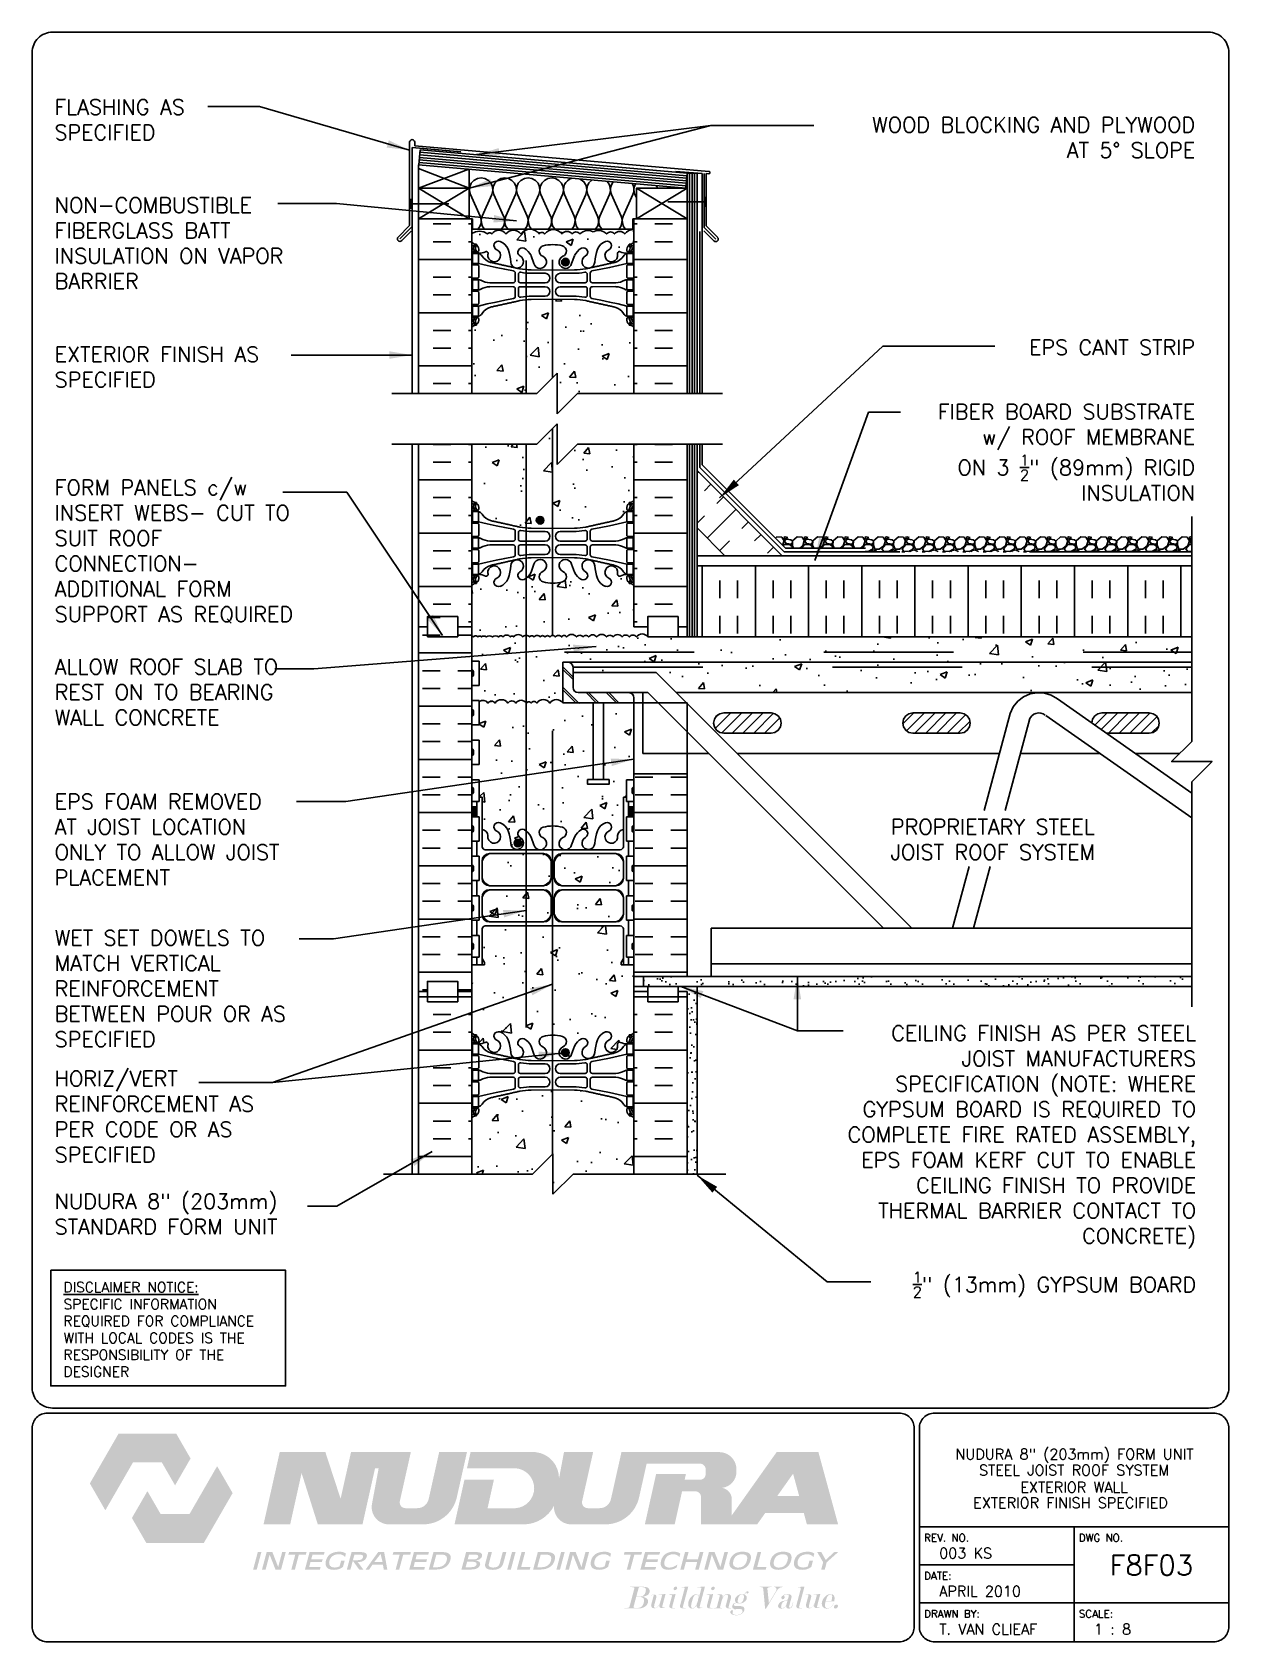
# Paper-space layout 'F8F03' of a CAD drawing. Header units: inches. Extents: x 0.42 to 7.8, y 0.49 to 10.41.
# The model-space entities are those that its viewports show. They can reach past a viewport. Long polylines and large blocks are cut down to what shows.
import ezdxf
from ezdxf.enums import TextEntityAlignment as Align

# ---------------------------------------------------------------- set-up
doc = ezdxf.new("R2010")
doc.units = ezdxf.units.IN
doc.header["$LTSCALE"] = 0.5
doc.header["$MEASUREMENT"] = 0
doc.linetypes.add('DASHED2', pattern=[0.375, 0.25, -0.125])
doc.linetypes.add('HIDDEN2', pattern=[0.1875, 0.125, -0.0625])
for name, color, linetype in [('HATCH', 12, 'Continuous'), ('Hidden2', 12, 'HIDDEN2'), ('line25', 2, 'Continuous'), ('LINE3', 3, 'Continuous'), ('LINE50', 5, 'Continuous'), ('LINE9', 9, 'Continuous'), ('LOGO', 7, 'Continuous'), ('TBK_LINE65', 3, 'Continuous'), ('TBK_TEXT', 4, 'Continuous'), ('TEXT', 4, 'Continuous'), ('Web_Edge', 9, 'Continuous')]:
    doc.layers.add(name, color=color, linetype=linetype)
doc.styles.add('DIM', font='romans.shx', dxfattribs={"width": 0.7})
doc.styles.add('ROMANS', font='romans.shx', dxfattribs={"height": 0.75})
doc.dimstyles.new('ext_12', dxfattribs={"dimscale": 12, "dimtxt": 0.075, "dimasz": 0.09375, "dimexe": 0.09375, "dimexo": 0.0625, "dimgap": 0.0625, "dimtad": 1, "dimdec": 1, "dimzin": 2, "dimdsep": 46, "dimlunit": 4, "dimtxsty": 'DIM', "dimcen": 0.09, "dimdle": 0.09375, "dimclrt": 4, "dimadec": 0, "dimazin": 0, "dimtfac": 1, "dimtdec": 1, "dimtmove": 2, "dimatfit": 3, "dimfxl": 1, "dimfrac": 2, "dimtolj": 1, "dimtzin": 0, "dimarcsym": 0})
pattern_1 = [(50, (0, 0), (3.5863, -0.31376), [0.375, -4.125]), (355, (0, 0), (-0.693757, 3.76096), [0.3, -3.3]), (100.4514, (0.299, -0.026), (2.892544, 3.4472), [0.3187, -3.50571]), (46.1842, (0, 1), (5.336207, -0.827596), [0.5625, -6.1875]), (96.6356, (0.4447, 0.931), (4.67331, 4.87059), [0.47805, -5.25857]), (351.1842, (0, 1), (4.67331, 4.87059), [0.45, -4.95]), (21, (0.5, 0.75), (2.984535, -2.013094), [0.375, -4.125]), (326, (0.5, 0.75), (1.216577, 3.62575), [0.3, -3.3]), (71.4514, (0.7487, 0.5822), (4.201112, 1.612656), [0.3187, -3.50571]), (37.5, (0, 0), (0.0607993, 1.6644693), [0, -3.26, 0, -3.35, 0, -3.3125]), (7.5, (0, 0), (1.315348, 1.972059), [0, -1.91, 0, -3.185, 0, -1.2625]), (327.5, (-1.115, 0), (2.669112, -0.1127744), [0, -1.25, 0, -3.9, 0, -5.175]), (317.5, (-1.615, 0), (2.915931, 0.500525), [0, -1.625, 0, -2.59, 0, -3.675])]

psp = doc.layouts.new('F8F03')

# ---------------------------------------------------------------- texts
at = {"layer": 'TBK_TEXT', "color": 7, "style": 'ROMANS'}
for s, p in [('REV. NO.', (5.9215, 1.107)), ('DWG NO.', (6.876, 1.107)), ('DATE:', (5.9215, 0.8726)), ('DRAWN BY:', (5.9215, 0.6382)), ('SCALE:', (6.876, 0.6382))]:
    psp.add_text(s, height=0.04688, dxfattribs=at).set_placement(p)
at = {"layer": 'TEXT', "insert": (0.6134, 2.7065), "char_height": 0.0625, "width": 1.41371, "attachment_point": 1, "style": 'ROMANS'}
psp.add_mtext('{\\Fromans.shx|c1;\\LDISCLAIMER NOTICE:\\l\\PSPECIFIC INFORMATION REQUIRED FOR COMPLIANCE WITH LOCAL CODES IS THE RESPONSIBILITY OF THE DESIGNER}', dxfattribs=at)

msp = doc.modelspace()

# ---------------------------------------------------------------- texts
at = {"layer": 'TEXT', "char_height": 0.75, "style": 'ROMANS'}
for s, insert, width, attachment_point in [('FLASHING AS \\PSPECIFIED', (174.167, 251.549), 8.7776, 1), ('\\A1;WOOD BLOCKING AND PLYWOOD \\PAT 5%%D SLOPE', (230.456, 250.676), 19.25453, 3), ('NON-COMBUSTIBLE\\PFIBERGLASS BATT INSULATION ON VAPOR BARRIER', (174.178, 246.71), 12.44051, 1), ('EXTERIOR FINISH AS SPECIFIED', (174.177, 239.356), 12.44051, 1), ('\\A1;EPS CANT STRIP', (230.456, 239.698), 9.59335, 3), ('\\A1;FIBER BOARD SUBSTRATE\\Pw/ ROOF MEMBRANE \\PON 3 {\\H0.7x;\\S1/2;}" (89mm) RIGID \\PINSULATION', (230.456, 236.523), 26.1134, 3), ('FORM PANELS c/w INSERT WEBS- CUT TO SUIT ROOF CONNECTION- ADDITIONAL FORM SUPPORT AS REQUIRED', (174.177, 229.247), 13.80752, 4), ('\\A1;{\\C4;ALLOW ROOF SLAB TO REST ON TO BEARING WALL CONCRETE}', (174.177, 223.94), 12.44051, 1), ('\\A1;{\\C4;EPS FOAM REMOVED AT JOIST LOCATION ONLY TO ALLOW JOIST PLACEMENT}', (174.177, 217.292), 12.44051, 1), ('PROPRIETARY STEEL \\PJOIST ROOF SYSTEM', (220.473, 216.046), 19.5775, 2), ('\\A1;{\\C4;WET SET DOWELS TO MATCH VERTICAL REINFORCEMENT BETWEEN POUR OR AS SPECIFIED}', (174.177, 210.567), 12.44051, 1), ('CEILING FINISH AS PER STEEL JOIST MANUFACTURERS SPECIFICATION (NOTE: WHERE GYPSUM BOARD IS REQUIRED TO COMPLETE FIRE RATED ASSEMBLY, EPS FOAM KERF CUT TO ENABLE CEILING FINISH TO PROVIDE THERMAL BARRIER CONTACT TO CONCRETE)', (230.504, 200.363), 19.5775, 6), ('HORIZ/VERT REINFORCEMENT AS PER CODE OR AS SPECIFIED', (174.177, 203.626), 12.44051, 1), ('NUDURA 8" (203mm) STANDARD FORM UNIT', (174.177, 197.57), 12.44051, 1), ('\\A1;{\\H0.7x;\\S1/2;}" (13mm) GYPSUM BOARD', (230.504, 193.088), 19.5775, 6)]:
    msp.add_mtext(s, dxfattribs=dict(at, insert=insert, width=width, attachment_point=attachment_point))

# ---------------------------------------------------------------- blocks, each defined once
blk = doc.blocks.new('TITLEBLOCK-Tag')
at = {"style": 'ROMANS'}
for tag, height, p in [('TITLE_LINE_1', 0.065, (0.927, -0.1328)), ('TITLE_LINE_2', 0.065, (0.9294, -0.2258)), ('CENTRE-LINE-3', 0.065, (0.927, -0.3246)), ('TITLE_LINE_4', 0.065, (0.927, -0.4299)), ('TITLE_LINE_5', 0.065, (0.927, -0.526)), ('DWG', 0.125, (1.4043, -0.9102))]:
    blk.add_attdef(tag, text='', height=height, dxfattribs=at).set_placement(p, align=Align.MIDDLE_CENTER)
for tag, p in [('LATEST_REVISION', (0.0954, -0.8366)), ('REVISION_DATE', (0.0954, -1.071)), ('DRAWN_BY', (0.0954, -1.3053)), ('SCALE', (1.0499, -1.3053))]:
    blk.add_attdef(tag, text='', height=0.065, dxfattribs=at).set_placement(p, align=Align.MIDDLE_LEFT)

# ---------------------------------------------------------------- hatches: boundary and pattern name
at = {"layer": 'HATCH'}
h = msp.add_hatch(dxfattribs=at)
h.set_pattern_fill('INSUL', color=256, scale=7, style=0)
h.set_pattern_definition([(0, (-2731.406, -168.4687), (0, 2.625), []), (0, (-2731.406, -167.5937), (0, 2.625), [0.875, -0.875]), (0, (-2731.406, -166.7187), (0, 2.625), [0.875, -0.875])])
h.paths.add_polyline_path([(194.756, 245.669), (192.131, 245.669), (192.131, 237.044), (194.756, 237.044)])
h = msp.add_hatch(dxfattribs=at)
h.set_pattern_fill('INSUL', color=256, scale=7, style=0)
h.set_pattern_definition([(180, (3128.9172, -168.4687), (0, 2.625), []), (180, (3128.9172, -167.5937), (0, 2.625), [0.875, -0.875]), (180, (3128.9172, -166.7187), (0, 2.625), [0.875, -0.875])])
h.paths.add_polyline_path([(205.381, 245.669), (202.756, 245.669), (202.756, 237.044), (205.381, 237.044)])
h = msp.add_hatch(dxfattribs=at)
h.set_pattern_fill('AR-CONC', color=256, scale=0.5)
h.set_pattern_definition(pattern_1)
edge = h.paths.add_edge_path()
edge.add_arc((202.41, 200.954), 0.5, 46.21089, 66.42182)
edge.add_line((202.61, 201.412), (202.52, 201.412))
edge.add_line((202.52, 201.412), (202.52, 201.454))
edge.add_arc((202.66, 201.661), 0.25, 180, 235.9442, ccw=False)
edge.add_line((202.41, 201.661), (202.41, 201.728))
edge.add_arc((202.472, 201.728), 0.0625, 90, 180, ccw=False)
edge.add_line((202.472, 201.791), (202.52, 201.791))
edge.add_line((202.52, 201.791), (202.52, 201.861))
edge.add_line((202.52, 201.861), (202.415, 201.861))
edge.add_arc((202.537, 202.203), 0.364, 214.97751, 250.33874, ccw=False)
edge.add_arc((201.614, 201.592), 0.743, 32.79192, 73.81071)
edge.add_spline(control_points=[(201.821, 202.306), (200.384, 202.627)], knot_values=[0, 0, 1, 1], degree=1, periodic=0)
edge.add_arc((199.827, 199.695), 2.984, 79.25462, 90.09947)
edge.add_line((199.822, 202.679), (198.756, 202.695))
edge.add_line((198.756, 202.695), (197.689, 202.679))
edge.add_arc((197.684, 199.695), 2.984, 89.90053, 100.74538)
edge.add_spline(control_points=[(197.128, 202.627), (195.69, 202.306)], knot_values=[0, 0, 1, 1], degree=1, periodic=0)
edge.add_arc((195.897, 201.592), 0.743, 106.18929, 147.20808)
edge.add_arc((194.974, 202.203), 0.364, 289.66126, 325.02249, ccw=False)
edge.add_line((195.097, 201.861), (194.992, 201.861))
edge.add_line((194.992, 201.861), (194.992, 201.791))
edge.add_line((194.992, 201.791), (195.039, 201.791))
edge.add_arc((195.039, 201.728), 0.0625, 0, 90, ccw=False)
edge.add_line((195.102, 201.728), (195.102, 201.661))
edge.add_arc((194.852, 201.661), 0.25, 304.0558, 360, ccw=False)
edge.add_line((194.992, 201.454), (194.992, 201.412))
edge.add_line((194.992, 201.412), (194.902, 201.412))
edge.add_arc((195.102, 200.954), 0.5, 113.57818, 133.78911)
edge.add_line((194.756, 201.315), (194.756, 198.544))
edge.add_line((194.756, 198.544), (197.756, 198.544))
edge.add_line((197.756, 198.544), (198.756, 199.544))
edge.add_line((198.756, 199.544), (198.756, 198.544))
edge.add_line((198.756, 198.544), (198.756, 197.544))
edge.add_line((198.756, 197.544), (199.756, 198.544))
edge.add_line((199.756, 198.544), (202.756, 198.544))
edge.add_line((202.756, 198.544), (202.756, 201.315))
h.paths.add_polyline_path([(202.756, 207.541), (202.756, 208.861), (202.126, 208.861), (202.126, 208.974), (202.246, 209.174), (202.246, 210.642, 0.268138), (202.084, 210.791), (195.427, 210.791, 0.268156), (195.266, 210.642), (195.266, 209.174), (195.386, 208.974), (195.386, 208.861), (194.756, 208.861), (194.756, 207.541), (194.756, 205.507, 0.088416), (194.902, 205.41), (194.992, 205.41), (194.992, 205.368, -0.249069), (195.102, 205.161), (195.102, 205.093, -0.414214), (195.039, 205.031), (194.992, 205.031), (194.992, 204.961), (195.097, 204.961, 0.085348), (195.426, 205.036, -0.669601), (195.559, 204.916, 2.087231), (195.993, 205.141, -1), (196.156, 205.549, -0.21345), (196.548, 205.16, -0.068226), (196.684, 204.532, 1.753171), (197.135, 204.829, -0.940793), (197.338, 205.212, -0.173075), (197.684, 204.845), (197.827, 204.459, 1.612474), (198.258, 204.818, -0.734872), (198.282, 205.329, -0.068475), (198.756, 205.391, -0.068475), (199.23, 205.329, -0.734872), (199.253, 204.818, 1.612474), (199.684, 204.459), (199.827, 204.845, -0.173075), (200.173, 205.212, -0.940793), (200.376, 204.829, 1.753171), (200.827, 204.532, -0.068226), (200.963, 205.16, -0.21345), (201.355, 205.549, -1), (201.519, 205.141, 2.087231), (201.953, 204.916, -0.669601), (202.085, 205.036, 0.085348), (202.415, 204.961), (202.52, 204.961), (202.52, 205.031), (202.472, 205.031, -0.414214), (202.41, 205.093), (202.41, 205.161, -0.249069), (202.52, 205.368), (202.52, 205.41), (202.61, 205.41, 0.088416), (202.756, 205.507)])
h.paths.add_polyline_path([(198.679, 212.194, 0.225652), (198.304, 212.569), (195.641, 212.569, 0.225652), (195.266, 212.194), (195.266, 211.353, 0.225652), (195.641, 210.978), (198.304, 210.978, 0.225652), (198.679, 211.353)])
h.paths.add_polyline_path([(198.679, 213.975, 0.225652), (198.304, 214.35), (195.641, 214.35, 0.225652), (195.266, 213.975), (195.266, 213.134, 0.225652), (195.641, 212.759), (198.304, 212.759, 0.225652), (198.679, 213.134)])
h.paths.add_polyline_path([(202.246, 213.975, 0.225652), (201.871, 214.35), (199.207, 214.35, 0.225652), (198.832, 213.975), (198.832, 213.134, 0.225652), (199.207, 212.759), (201.871, 212.759, 0.225652), (202.246, 213.134)])
h.paths.add_polyline_path([(202.246, 212.194, 0.225652), (201.871, 212.569), (199.207, 212.569, 0.225652), (198.832, 212.194), (198.832, 211.353, 0.225652), (199.207, 210.978), (201.871, 210.978, 0.225652), (202.246, 211.353)])
h.paths.add_polyline_path([(202.391, 217.996), (202.756, 217.996), (202.756, 218.291), (202.756, 221.791), (201.256, 221.791), (201.256, 217.999), (201.534, 217.999), (201.534, 217.772), (201.275, 217.772), (201.006, 217.772), (200.477, 217.772), (200.477, 217.999), (200.756, 217.999), (200.756, 221.791), (199.256, 221.791, 0.506158), (198.612, 221.777, 0.520567), (197.968, 221.777, 0.520567), (197.686, 221.777, 0.520567), (197.451, 221.777, 0.520567), (196.933, 221.777, 0.520567), (196.542, 221.777, 0.520567), (195.907, 221.777, 0.520567), (195.557, 221.777, 0.408907), (195.121, 221.858), (195.121, 220.696), (194.756, 220.696), (194.756, 219.946), (195.121, 219.946), (195.121, 218.746), (194.756, 218.746), (194.756, 217.996), (195.121, 217.996), (195.121, 217.212, -0.385423), (195.166, 217.163), (195.166, 217.133), (195.266, 217.133), (195.266, 215.531, -0.380397), (195.559, 215.236, 2.087231), (195.993, 215.461, -1), (196.156, 215.869, -0.21345), (196.548, 215.48, -0.068226), (196.684, 214.852, 1.753171), (197.135, 215.149, -0.940793), (197.338, 215.532, -0.173075), (197.684, 215.165), (197.827, 214.779, 1.612474), (198.258, 215.138, -0.734872), (198.282, 215.649, -0.068475), (198.756, 215.711, -0.068475), (199.23, 215.649, -0.734872), (199.253, 215.138, 1.612474), (199.684, 214.779), (199.827, 215.165, -0.173075), (200.173, 215.532, -0.940793), (200.376, 215.149, 1.753171), (200.827, 214.852, -0.068226), (200.963, 215.48, -0.21345), (201.355, 215.869, -1), (201.519, 215.461, 2.087231), (201.953, 215.236, -0.380392), (202.246, 215.531), (202.246, 217.133), (202.346, 217.133), (202.346, 217.163, -0.385423), (202.391, 217.212)])
h.paths.add_polyline_path([(230.288, 225.041), (203.443, 225.041, 0.514297), (202.884, 225.036, 0.520567), (202.532, 225.036, 0.520567), (202.174, 225.036, 0.520567), (201.735, 225.036, 0.520567), (201.409, 225.036, 0.520567), (200.923, 225.036, 0.520567), (200.522, 225.036, 0.520567), (200.251, 225.036, 0.520567), (199.921, 225.036, 0.520567), (199.449, 225.036, 0.520567), (199.185, 225.036, 0.520567), (198.888, 225.036, 0.520567), (198.619, 225.036, 0.520567), (198.372, 225.036, 0.520567), (198.126, 225.036, 0.520567), (197.834, 225.036, 0.520567), (197.607, 225.036, 0.520567), (197.277, 225.036, 0.520567), (196.828, 225.036, 0.520567), (196.658, 225.036, 0.520567), (196.299, 225.036, 0.520567), (196.082, 225.036, 0.360276), (195.775, 225.036, 0.362638), (195.475, 225.036, 0.376349), (195.231, 225.036, 0.520567), (195.062, 225.036, 0.520567), (194.84, 225.036, 0.270135), (194.756, 225.075), (194.756, 223.846), (195.121, 223.846), (195.121, 222.646), (194.756, 222.646), (194.756, 221.896), (195.121, 221.896), (195.121, 221.858, -0.408907), (195.557, 221.777, -0.520567), (195.907, 221.777, -0.520567), (196.542, 221.777, -0.520567), (196.933, 221.777, -0.520567), (197.451, 221.777, -0.520567), (197.686, 221.777, -0.520567), (197.968, 221.777, -0.520567), (198.612, 221.777, -0.506158), (199.256, 221.791), (199.256, 223.791), (199.506, 223.791), (230.288, 223.791)])
h.paths.add_polyline_path([(230.288, 223.541), (199.756, 223.541), (199.756, 223.291), (203.857, 223.291), (204.857, 222.291), (230.288, 222.291)], flags=17)
h.paths.add_polyline_path([(230.288, 223.791), (199.506, 223.791, -0.414214), (199.756, 223.541), (230.288, 223.541)], flags=17)
h.paths.add_polyline_path([(202.756, 227.576, 0.088416), (202.61, 227.673), (202.52, 227.673), (202.52, 227.715, -0.249069), (202.41, 227.922), (202.41, 227.989, -0.414214), (202.472, 228.052), (202.52, 228.052), (202.52, 228.122), (202.415, 228.122, 0.087457), (202.077, 228.043, -0.638777), (201.953, 228.167, 2.087231), (201.519, 227.942, -1), (201.355, 227.533, -0.21345), (200.963, 227.922, -0.068226), (200.827, 228.55, 1.753171), (200.376, 228.254, -0.940793), (200.173, 227.87, -0.173075), (199.827, 228.237), (199.684, 228.624, 1.612474), (199.253, 228.264, -0.734872), (199.23, 227.753, -0.068475), (198.756, 227.691, -0.068475), (198.282, 227.753, -0.734872), (198.258, 228.264, 1.612474), (197.827, 228.624), (197.684, 228.237, -0.173075), (197.338, 227.87, -0.940793), (197.135, 228.254, 1.753171), (196.684, 228.55, -0.068226), (196.548, 227.922, -0.21345), (196.156, 227.533, -1), (195.993, 227.942, 2.087231), (195.559, 228.167, -0.638777), (195.434, 228.043, 0.087457), (195.097, 228.122), (194.992, 228.122), (194.992, 228.052), (195.039, 228.052, -0.414214), (195.102, 227.989), (195.102, 227.922, -0.249069), (194.992, 227.715), (194.992, 227.673), (194.902, 227.673, 0.088416), (194.756, 227.576), (194.756, 225.541), (194.756, 225.075, -0.270135), (194.84, 225.036, -0.520567), (195.062, 225.036, -0.520567), (195.231, 225.036, -0.376349), (195.475, 225.036, -0.362638), (195.775, 225.036, -0.360276), (196.082, 225.036, -0.520567), (196.299, 225.036, -0.520567), (196.658, 225.036, -0.520567), (196.828, 225.036, -0.520567), (197.277, 225.036, -0.520567), (197.607, 225.036, -0.520567), (197.834, 225.036, -0.520567), (198.126, 225.036, -0.520567), (198.372, 225.036, -0.520567), (198.619, 225.036, -0.520567), (198.888, 225.036, -0.520567), (199.185, 225.036, -0.520567), (199.449, 225.036, -0.520567), (199.921, 225.036, -0.520567), (200.251, 225.036, -0.520567), (200.522, 225.036, -0.520567), (200.923, 225.036, -0.520567), (201.409, 225.036, -0.520567), (201.735, 225.036, -0.520567), (202.174, 225.036, -0.520567), (202.532, 225.036, -0.520567), (202.884, 225.036, -0.514297), (203.443, 225.041), (203.443, 225.541), (202.756, 225.541)])
edge = h.paths.add_edge_path()
edge.add_spline(control_points=[(201.821, 241.306), (200.384, 241.626)], knot_values=[0, 0, 1, 1], degree=1, periodic=0)
edge.add_arc((199.827, 238.694), 2.984, 79.25462, 90.09947)
edge.add_line((199.822, 241.678), (198.756, 241.694))
edge.add_line((198.756, 241.694), (197.689, 241.678))
edge.add_arc((197.684, 238.694), 2.984, 89.90053, 100.74538)
edge.add_spline(control_points=[(197.128, 241.626), (195.69, 241.306)], knot_values=[0, 0, 1, 1], degree=1, periodic=0)
edge.add_arc((195.897, 240.592), 0.743, 106.18929, 147.20808)
edge.add_arc((194.974, 241.203), 0.364, 289.66126, 325.02249, ccw=False)
edge.add_line((195.097, 240.86), (194.992, 240.86))
edge.add_line((194.992, 240.86), (194.992, 240.79))
edge.add_line((194.992, 240.79), (195.039, 240.79))
edge.add_arc((195.039, 240.728), 0.0625, 0, 90, ccw=False)
edge.add_line((195.102, 240.728), (195.102, 240.66))
edge.add_arc((194.852, 240.66), 0.25, 304.0558, 360, ccw=False)
edge.add_line((194.992, 240.453), (194.992, 240.411))
edge.add_line((194.992, 240.411), (194.902, 240.411))
edge.add_arc((195.102, 239.953), 0.5, 113.57818, 133.78911)
edge.add_line((194.756, 240.314), (194.756, 237.044))
edge.add_line((194.756, 237.044), (197.974, 237.044))
edge.add_line((197.974, 237.044), (198.974, 238.044))
edge.add_line((198.974, 238.044), (198.974, 236.044))
edge.add_line((198.974, 236.044), (199.974, 237.044))
edge.add_line((199.974, 237.044), (202.756, 237.044))
edge.add_line((202.756, 237.044), (202.756, 240.314))
edge.add_arc((202.41, 239.953), 0.5, 46.21089, 66.42182)
edge.add_line((202.61, 240.411), (202.52, 240.411))
edge.add_line((202.52, 240.411), (202.52, 240.453))
edge.add_arc((202.66, 240.66), 0.25, 180, 235.9442, ccw=False)
edge.add_line((202.41, 240.66), (202.41, 240.728))
edge.add_arc((202.472, 240.728), 0.0625, 90, 180, ccw=False)
edge.add_line((202.472, 240.79), (202.52, 240.79))
edge.add_line((202.52, 240.79), (202.52, 240.86))
edge.add_line((202.52, 240.86), (202.415, 240.86))
edge.add_arc((202.537, 241.203), 0.364, 214.97751, 250.33874, ccw=False)
edge.add_arc((201.614, 240.592), 0.743, 32.79192, 73.81071)
h.paths.add_polyline_path([(202.756, 245.134, 0.259173), (202.304, 244.915, 0.520567), (201.805, 244.915, 0.520567), (201.418, 244.915, 0.336749), (200.756, 245.02, 0.336749), (200.094, 244.915, 0.520567), (199.707, 244.915, 0.520567), (199.207, 244.915, 0.520567), (198.361, 244.915, 0.520567), (198.078, 244.915, 0.520567), (197.184, 244.915, 0.520567), (196.444, 244.915, 0.520567), (195.751, 244.915, 0.520567), (195.531, 244.915, 0.321585), (194.756, 244.94), (194.756, 244.506, 0.088416), (194.902, 244.409), (194.992, 244.409), (194.992, 244.367, -0.249069), (195.102, 244.16), (195.102, 244.093, -0.414214), (195.039, 244.03), (194.992, 244.03), (194.992, 243.96), (195.097, 243.96, 0.085348), (195.426, 244.036, -0.669601), (195.559, 243.915, 2.087231), (195.993, 244.14, -1), (196.156, 244.549, -0.21345), (196.548, 244.16, -0.069923), (196.685, 243.516, 1.702394), (197.135, 243.828, -0.940793), (197.338, 244.212, -0.173075), (197.684, 243.845), (197.827, 243.458, 1.612474), (198.258, 243.818, -0.734872), (198.282, 244.329, -0.068475), (198.756, 244.391, -0.068475), (199.23, 244.329, -0.734872), (199.253, 243.818, 1.612474), (199.684, 243.458), (199.827, 243.845, -0.173075), (200.173, 244.212, -0.940793), (200.376, 243.828, 1.702394), (200.826, 243.516, -0.069923), (200.963, 244.16, -0.21345), (201.355, 244.549, -1), (201.519, 244.14, 2.087231), (201.953, 243.915, -0.669601), (202.085, 244.036, 0.085348), (202.415, 243.96), (202.52, 243.96), (202.52, 244.03), (202.472, 244.03, -0.414214), (202.41, 244.093), (202.41, 244.16, -0.249069), (202.52, 244.367), (202.52, 244.409), (202.61, 244.409, 0.088416), (202.756, 244.506)])
h = msp.add_hatch(dxfattribs=at)
h.set_pattern_fill('AR-CONC', color=256, scale=0.5)
h.set_pattern_definition(pattern_1)
edge = h.paths.add_edge_path()
edge.add_line((202.756, 234.544), (199.974, 234.544))
edge.add_line((199.974, 234.544), (198.974, 233.544))
edge.add_line((198.974, 233.544), (198.974, 235.544))
edge.add_line((198.974, 235.544), (197.974, 234.544))
edge.add_line((197.974, 234.544), (194.756, 234.544))
edge.add_line((194.756, 234.544), (194.756, 231.768))
edge.add_arc((195.102, 232.129), 0.5, 226.21089, 246.42182)
edge.add_line((194.902, 231.671), (194.992, 231.671))
edge.add_line((194.992, 231.671), (194.992, 231.629))
edge.add_arc((194.852, 231.422), 0.25, 0, 55.9442, ccw=False)
edge.add_line((195.102, 231.422), (195.102, 231.354))
edge.add_arc((195.039, 231.354), 0.0625, -90, 0, ccw=False)
edge.add_line((195.039, 231.292), (194.992, 231.292))
edge.add_line((194.992, 231.292), (194.992, 231.222))
edge.add_line((194.992, 231.222), (195.097, 231.222))
edge.add_arc((194.974, 230.879), 0.364, 32.04242, 70.33874, ccw=False)
edge.add_arc((195.897, 231.49), 0.743, 214.22802, 253.81071)
edge.add_spline(control_points=[(195.69, 230.776), (197.128, 230.456)], knot_values=[0, 0, 1, 1], degree=1, periodic=0)
edge.add_arc((197.684, 233.388), 2.984, 259.25462, 270.09947)
edge.add_line((197.689, 230.404), (198.756, 230.388))
edge.add_line((198.756, 230.388), (199.822, 230.404))
edge.add_arc((199.827, 233.388), 2.984, 269.90053, 280.74538)
edge.add_spline(control_points=[(200.384, 230.456), (201.821, 230.776)], knot_values=[0, 0, 1, 1], degree=1, periodic=0)
edge.add_arc((201.614, 231.49), 0.743, 286.18929, 325.77198)
edge.add_arc((202.537, 230.879), 0.364, 109.66126, 147.95758, ccw=False)
edge.add_line((202.415, 231.222), (202.52, 231.222))
edge.add_line((202.52, 231.222), (202.52, 231.292))
edge.add_line((202.52, 231.292), (202.472, 231.292))
edge.add_arc((202.472, 231.354), 0.0625, 180, 270, ccw=False)
edge.add_line((202.41, 231.354), (202.41, 231.422))
edge.add_arc((202.66, 231.422), 0.25, 124.0558, 180, ccw=False)
edge.add_line((202.52, 231.629), (202.52, 231.671))
edge.add_line((202.52, 231.671), (202.61, 231.671))
edge.add_arc((202.41, 232.129), 0.5, 293.57818, 313.78911)
edge.add_line((202.756, 231.768), (202.756, 234.544))
h = msp.add_hatch(dxfattribs=at)
h.set_pattern_fill('INSUL', color=256, scale=7, style=0)
h.set_pattern_definition([(0, (-2731.406, -171.4683), (0, 2.625), []), (0, (-2731.406, -170.5933), (0, 2.625), [0.875, -0.875]), (0, (-2731.406, -169.7183), (0, 2.625), [0.875, -0.875])])
h.paths.add_polyline_path([(194.756, 234.541), (192.131, 234.541), (192.131, 225.541), (192.568, 225.541), (192.568, 226.041), (194.068, 226.041), (194.068, 225.541), (194.756, 225.541)])
h = msp.add_hatch(dxfattribs=at)
h.set_pattern_fill('INSUL', color=256, scale=7, style=0)
h.set_pattern_definition([(180, (3128.9172, -171.4683), (0, 2.625), []), (180, (3128.9172, -170.5933), (0, 2.625), [0.875, -0.875]), (180, (3128.9172, -169.7183), (0, 2.625), [0.875, -0.875])])
h.paths.add_polyline_path([(205.381, 234.541), (202.756, 234.541), (202.756, 225.541), (203.443, 225.541), (203.443, 226.041), (204.943, 226.041), (204.943, 225.541), (205.381, 225.541)])
h = msp.add_hatch(dxfattribs=at)
h.set_pattern_fill('INSUL', color=256, scale=7, angle=45, style=0)
h.set_pattern_definition([(45, (98.5775, 70.14), (-1.856155, 1.856155), []), (45, (97.9588, 70.7588), (-1.856155, 1.856155), [0.875, -0.875]), (45, (97.34, 71.3776), (-1.856155, 1.856155), [0.875, -0.875])])
h.paths.add_polyline_path([(207.129, 229.166), (209.957, 229.166), (205.881, 233.243), (205.881, 230.415)])
h = msp.add_hatch(dxfattribs=at)
h.set_pattern_fill('INSUL', color=256, scale=7, angle=90, style=0)
h.set_pattern_definition([(90, (227.1246, 226.949), (-2.625, 2e-16), []), (90, (226.2496, 226.949), (-2.625, 2e-16), [0.875, -0.875]), (90, (225.3746, 226.949), (-2.625, 2e-16), [0.875, -0.875])])
h.paths.add_polyline_path([(230.288, 228.541), (224.03, 228.541), (224.03, 225.041), (230.288, 225.041)])
h.paths.add_polyline_path([(205.881, 228.541), (205.881, 225.041), (224.021, 225.041), (224.021, 228.541)])
h = msp.add_hatch(dxfattribs=at)
h.set_pattern_fill('INSUL', color=256, scale=7, style=0)
h.set_pattern_definition([(0, (204.5733, 216.371), (0, 2.625), []), (0, (204.5733, 217.246), (0, 2.625), [0.875, -0.875]), (0, (204.5733, 218.121), (0, 2.625), [0.875, -0.875])])
h.paths.add_polyline_path([(205.381, 218.291), (202.756, 218.291), (202.756, 208.291), (205.381, 208.291)])
h.paths.add_polyline_path([(192.131, 207.541), (192.568, 207.541), (192.568, 208.041), (194.068, 208.041), (194.068, 207.541), (194.756, 207.541), (194.756, 225.541), (194.068, 225.541), (194.068, 226.041), (192.568, 226.041), (192.568, 225.541), (192.131, 225.541)])
h = msp.add_hatch(dxfattribs=at)
h.set_pattern_fill('ANSI31', color=256, scale=3, style=0)
h.set_pattern_definition([(45, (217.40247, 220.53788), (-0.265165, 0.265165), [])])
h.paths.add_polyline_path([(218.856, 220.292, 1), (218.856, 221.291), (216.524, 221.291, 1), (216.524, 220.292)])
h.paths.add_polyline_path([(228.187, 220.292, 1), (228.187, 221.291), (225.855, 221.291, 0.413962), (225.356, 220.792), (226.07, 220.292)])
h.paths.add_polyline_path([(209.525, 221.291), (207.193, 221.291, 1), (207.193, 220.292), (209.525, 220.292, 1)])
h = msp.add_hatch(dxfattribs=at)
h.set_pattern_fill('INSUL', color=256, scale=7, style=0)
h.set_pattern_definition([(0, (-2731.406, -207.4683), (0, 2.625), []), (0, (-2731.406, -206.5933), (0, 2.625), [0.875, -0.875]), (0, (-2731.406, -205.7183), (0, 2.625), [0.875, -0.875])])
h.paths.add_polyline_path([(192.131, 198.544), (194.756, 198.544), (194.756, 207.541), (194.068, 207.541), (194.068, 208.041), (192.568, 208.041), (192.568, 207.541), (192.131, 207.541)])
h = msp.add_hatch(dxfattribs=at)
h.set_pattern_fill('INSUL', color=256, scale=7, style=0)
h.set_pattern_definition([(180, (3128.9172, -207.4683), (0, 2.625), []), (180, (3128.9172, -206.5933), (0, 2.625), [0.875, -0.875]), (180, (3128.9172, -205.7183), (0, 2.625), [0.875, -0.875])])
h.paths.add_polyline_path([(202.756, 198.544), (205.381, 198.544), (205.381, 207.541), (204.943, 207.541), (204.943, 208.041), (203.443, 208.041), (203.443, 207.541), (202.756, 207.541)])
h = msp.add_hatch(dxfattribs=at)
h.set_pattern_fill('AR-SAND', color=256, scale=0.5, style=0)
h.set_pattern_definition([(37.5, (212.7261, 208.0375), (-0.031497, 0.963412), [0, -0.76, 0, -0.85, 0, -0.8125]), (7.5, (212.7261, 208.0375), (0.88489, 1.41107), [0, -0.41, 0, -0.685, 0, -0.2625]), (327.5, (212.1111, 208.0375), (1.55707, 0.00283), [0, -0.25, 0, -0.9, 0, -1.175]), (317.5, (212.1111, 208.0375), (1.50306, 0.43884), [0, -0.125, 0, -0.59, 0, -0.675])])
h.paths.add_polyline_path([(230.288, 208.291), (203.234, 208.291), (203.234, 207.791), (230.288, 207.791)])
h.paths.add_polyline_path([(205.381, 205.006), (205.881, 204.057), (205.881, 207.791), (205.381, 207.791)])
h.paths.add_polyline_path([(205.381, 198.482), (205.881, 198.482), (205.881, 204.057), (205.381, 205.006)])
h = msp.add_hatch(dxfattribs=at)
h.set_pattern_fill('AR-SAND', color=256, scale=0.5, style=0)
h.set_pattern_definition([(37.5, (86.2712, 27.31815), (-0.0314967, 0.963412), [0, -0.76, 0, -0.85, 0, -0.8125]), (7.5, (86.2712, 27.3182), (0.884888, 1.411073), [0, -0.41, 0, -0.685, 0, -0.2625]), (327.5, (85.6562, 27.31815), (1.557071, 0.0028295), [0, -0.25, 0, -0.9, 0, -1.175]), (317.5, (85.6562, 27.3182), (1.503063, 0.438838), [0, -0.125, 0, -0.59, 0, -0.675])])
h.paths.add_polyline_path([(205.381, 205.006), (205.881, 204.057), (205.881, 207.791), (205.381, 207.791)])
h.paths.add_polyline_path([(205.381, 198.482), (205.881, 198.482), (205.881, 204.057), (205.381, 205.006)])
at = {"layer": 'LINE3'}
h = msp.add_hatch(color=256, dxfattribs=at)
h.paths.add_polyline_path([(199.564, 243.565, 0.831395), (199.195, 243.565)])
h.paths.add_polyline_path([(199.567, 243.531, 0.045935), (199.564, 243.565), (199.195, 243.565, 0.045935), (199.192, 243.531, 1)])
h = msp.add_hatch(color=256, dxfattribs=at)
h.paths.add_polyline_path([(198.316, 230.827, 0.831395), (197.947, 230.827)])
h.paths.add_polyline_path([(198.319, 230.792, 0.045935), (198.316, 230.827), (197.947, 230.827, 0.045935), (197.944, 230.792, 1)])
h = msp.add_hatch(color=256, dxfattribs=at)
h.paths.add_polyline_path([(197.222, 214.833, -0.831395), (196.853, 214.833)])
h.paths.add_polyline_path([(197.225, 214.867, -0.045935), (197.222, 214.833), (196.853, 214.833, -0.045935), (196.85, 214.867, -1)])
h = msp.add_hatch(color=256, dxfattribs=at)
h.paths.add_polyline_path([(199.564, 204.566, 0.831395), (199.195, 204.566)])
h.paths.add_polyline_path([(199.567, 204.531, 0.045935), (199.564, 204.566), (199.195, 204.566, 0.045935), (199.192, 204.531, 1)])

# ---------------------------------------------------------------- linework, layer by layer
at = {"layer": 'HATCH'}
for p, q in [((191.693, 245.331), (191.693, 249.443)), ((191.943, 249.267), (191.943, 249.443)), ((191.818, 245.28), (191.818, 249.184)), ((194.222, 248.974), (191.818, 249.184)), ((206.462, 247.997), (191.943, 249.267)), ((205.337, 247.418), (192.168, 248.57)), ((205.348, 247.542), (192.179, 248.694)), ((205.358, 247.667), (192.189, 248.819)), ((205.369, 247.791), (192.2, 248.944)), ((192.131, 248.147), (194.631, 247.169)), ((194.62, 248.104), (192.131, 247.169)), ((205.326, 247.293), (192.157, 248.445)), ((206.131, 247.903), (204.824, 247.994)), ((205.506, 237.044), (205.506, 247.92)), ((205.631, 237.044), (205.631, 247.92)), ((205.756, 237.044), (205.756, 247.92)), ((206.131, 237.044), (206.131, 247.903)), ((206.224, 245.235), (206.224, 247.895)), ((206.455, 247.884), (206.318, 247.892)), ((206.318, 245.318), (206.318, 247.892)), ((194.631, 245.669), (192.131, 247.169)), ((194.631, 247.169), (192.131, 245.669)), ((202.881, 245.669), (205.381, 247.169)), ((202.881, 247.169), (205.381, 245.669)), ((194.694, 246.865), (195.173, 245.792)), ((195.753, 246.866), (195.274, 245.792)), ((195.853, 246.865), (196.332, 245.792)), ((196.912, 246.866), (196.433, 245.792)), ((197.012, 246.865), (197.492, 245.792)), ((198.071, 246.866), (197.592, 245.792)), ((198.172, 246.865), (198.651, 245.792)), ((199.23, 246.866), (198.752, 245.792)), ((199.331, 246.865), (199.811, 245.792)), ((200.39, 246.866), (199.911, 245.792)), ((200.49, 246.865), (200.97, 245.792)), ((201.549, 246.866), (201.07, 245.792)), ((201.65, 246.865), (202.129, 245.792)), ((202.709, 246.866), (202.23, 245.792)), ((202.809, 246.865), (202.881, 246.705)), ((191.693, 245.331), (191.124, 244.763)), ((191.818, 245.28), (191.213, 244.674)), ((191.768, 245.053), (191.301, 244.586)), ((206.211, 245.071), (206.71, 244.573)), ((206.224, 245.235), (206.798, 244.661)), ((206.318, 245.318), (206.887, 244.75)), ((205.506, 225.041), (205.506, 234.541)), ((205.631, 225.041), (205.631, 234.541)), ((205.756, 225.041), (205.756, 234.541)), ((206.131, 233.523), (206.131, 234.541)), ((210.238, 229.416), (206.131, 233.523)), ((209.818, 229.98), (209.743, 229.911)), ((210.058, 229.959), (209.818, 229.979)), ((210.169, 229.781), (210.059, 229.961)), ((210.096, 229.558), (210.168, 229.78)), ((210.124, 229.53), (210.178, 229.59)), ((210.227, 229.98), (210.157, 229.95)), ((210.157, 229.95), (210.197, 229.85)), ((210.178, 229.59), (210.438, 229.59)), ((210.197, 229.85), (210.347, 229.94)), ((210.297, 229.86), (210.197, 229.76)), ((210.197, 229.76), (210.277, 229.64)), ((210.348, 229.94), (210.228, 229.98)), ((210.278, 229.64), (210.528, 229.61)), ((210.498, 229.831), (210.298, 229.861)), ((210.437, 229.592), (210.567, 229.502)), ((210.579, 229.758), (210.499, 229.828)), ((210.528, 229.61), (210.578, 229.7)), ((210.568, 229.5), (210.544, 229.416)), ((210.576, 229.562), (210.638, 229.416)), ((210.587, 229.77), (210.577, 229.56)), ((210.578, 229.7), (210.578, 229.76)), ((210.818, 229.98), (210.588, 229.77)), ((211.058, 229.959), (210.818, 229.979)), ((210.939, 229.416), (211.088, 229.531)), ((211.021, 229.416), (211.178, 229.59)), ((211.169, 229.781), (211.059, 229.961)), ((211.088, 229.53), (211.168, 229.78)), ((211.227, 229.98), (211.157, 229.95)), ((211.157, 229.95), (211.197, 229.85)), ((211.178, 229.59), (211.438, 229.59)), ((211.197, 229.85), (211.347, 229.94)), ((211.297, 229.86), (211.197, 229.76)), ((211.197, 229.76), (211.277, 229.64)), ((211.348, 229.94), (211.228, 229.98)), ((211.278, 229.64), (211.528, 229.61)), ((211.498, 229.831), (211.298, 229.861)), ((211.437, 229.592), (211.567, 229.502)), ((211.579, 229.758), (211.499, 229.828)), ((211.528, 229.61), (211.578, 229.7)), ((211.568, 229.5), (211.544, 229.416)), ((211.576, 229.562), (211.638, 229.416)), ((211.587, 229.77), (211.577, 229.56)), ((211.578, 229.7), (211.578, 229.76)), ((211.818, 229.98), (211.588, 229.77)), ((212.058, 229.959), (211.818, 229.979)), ((211.939, 229.416), (212.088, 229.531)), ((212.021, 229.416), (212.178, 229.59)), ((212.169, 229.781), (212.059, 229.961)), ((212.088, 229.53), (212.168, 229.78)), ((212.227, 229.98), (212.157, 229.95)), ((212.157, 229.95), (212.197, 229.85)), ((212.178, 229.59), (212.438, 229.59)), ((212.197, 229.85), (212.347, 229.94)), ((212.297, 229.86), (212.197, 229.76)), ((212.197, 229.76), (212.277, 229.64)), ((212.348, 229.94), (212.228, 229.98)), ((212.278, 229.64), (212.528, 229.61)), ((212.498, 229.831), (212.298, 229.861)), ((212.437, 229.592), (212.567, 229.502)), ((212.579, 229.758), (212.499, 229.828)), ((212.528, 229.61), (212.578, 229.7)), ((212.568, 229.5), (212.544, 229.416)), ((212.576, 229.562), (212.638, 229.416)), ((212.587, 229.77), (212.577, 229.56)), ((212.578, 229.7), (212.578, 229.76)), ((212.818, 229.98), (212.588, 229.77)), ((213.058, 229.959), (212.818, 229.979)), ((212.939, 229.416), (213.088, 229.531)), ((213.021, 229.416), (213.178, 229.59)), ((213.169, 229.781), (213.059, 229.961)), ((213.088, 229.53), (213.168, 229.78)), ((213.227, 229.98), (213.157, 229.95)), ((213.157, 229.95), (213.197, 229.85)), ((213.178, 229.59), (213.438, 229.59)), ((213.197, 229.85), (213.347, 229.94)), ((213.297, 229.86), (213.197, 229.76)), ((213.197, 229.76), (213.277, 229.64)), ((213.348, 229.94), (213.228, 229.98)), ((213.278, 229.64), (213.528, 229.61)), ((213.498, 229.831), (213.298, 229.861)), ((213.437, 229.592), (213.567, 229.502)), ((213.579, 229.758), (213.499, 229.828)), ((213.528, 229.61), (213.578, 229.7)), ((213.568, 229.5), (213.544, 229.416)), ((213.576, 229.562), (213.638, 229.416)), ((213.587, 229.77), (213.577, 229.56)), ((213.578, 229.7), (213.578, 229.76)), ((213.818, 229.98), (213.588, 229.77)), ((214.058, 229.959), (213.818, 229.979)), ((213.939, 229.416), (214.088, 229.531)), ((214.021, 229.416), (214.178, 229.59)), ((214.169, 229.781), (214.059, 229.961)), ((214.088, 229.53), (214.168, 229.78)), ((214.227, 229.98), (214.157, 229.95)), ((214.157, 229.95), (214.197, 229.85)), ((214.178, 229.59), (214.438, 229.59)), ((214.197, 229.85), (214.347, 229.94)), ((214.297, 229.86), (214.197, 229.76)), ((214.197, 229.76), (214.277, 229.64)), ((214.348, 229.94), (214.228, 229.98)), ((214.278, 229.64), (214.528, 229.61)), ((214.498, 229.831), (214.298, 229.861)), ((214.437, 229.592), (214.567, 229.502)), ((214.579, 229.758), (214.499, 229.828)), ((214.528, 229.61), (214.578, 229.7)), ((214.568, 229.5), (214.528, 229.36)), ((214.576, 229.562), (214.656, 229.372)), ((214.587, 229.77), (214.577, 229.56)), ((214.578, 229.7), (214.578, 229.76)), ((214.818, 229.98), (214.588, 229.77)), ((215.058, 229.959), (214.818, 229.979)), ((214.868, 229.361), (215.088, 229.531)), ((214.998, 229.39), (215.178, 229.59)), ((215.169, 229.781), (215.059, 229.961)), ((215.088, 229.53), (215.168, 229.78)), ((215.227, 229.98), (215.157, 229.95)), ((215.157, 229.95), (215.197, 229.85)), ((215.178, 229.59), (215.438, 229.59)), ((215.197, 229.85), (215.347, 229.94)), ((215.297, 229.86), (215.197, 229.76)), ((215.197, 229.76), (215.277, 229.64)), ((215.348, 229.94), (215.228, 229.98)), ((215.278, 229.64), (215.528, 229.61)), ((215.498, 229.831), (215.298, 229.861)), ((215.437, 229.592), (215.567, 229.502)), ((215.579, 229.758), (215.499, 229.828)), ((215.528, 229.61), (215.578, 229.7)), ((215.568, 229.5), (215.528, 229.36)), ((215.576, 229.562), (215.656, 229.372)), ((215.587, 229.77), (215.577, 229.56)), ((215.578, 229.7), (215.578, 229.76)), ((215.818, 229.98), (215.588, 229.77)), ((216.058, 229.959), (215.818, 229.979)), ((215.868, 229.361), (216.088, 229.531)), ((215.998, 229.39), (216.178, 229.59)), ((216.169, 229.781), (216.059, 229.961)), ((216.088, 229.53), (216.168, 229.78)), ((216.227, 229.98), (216.157, 229.95)), ((216.157, 229.95), (216.197, 229.85)), ((216.178, 229.59), (216.438, 229.59)), ((216.197, 229.85), (216.347, 229.94)), ((216.297, 229.86), (216.197, 229.76)), ((216.197, 229.76), (216.277, 229.64)), ((216.348, 229.94), (216.228, 229.98)), ((216.278, 229.64), (216.528, 229.61)), ((216.498, 229.831), (216.298, 229.861)), ((216.437, 229.592), (216.567, 229.502)), ((216.579, 229.758), (216.499, 229.828)), ((216.528, 229.61), (216.578, 229.7)), ((216.568, 229.5), (216.528, 229.36)), ((216.576, 229.562), (216.656, 229.372)), ((216.587, 229.77), (216.577, 229.56)), ((216.578, 229.7), (216.578, 229.76)), ((216.818, 229.98), (216.588, 229.77)), ((217.058, 229.959), (216.818, 229.979)), ((216.868, 229.361), (217.088, 229.531)), ((216.998, 229.39), (217.178, 229.59)), ((217.169, 229.781), (217.059, 229.961)), ((217.088, 229.53), (217.168, 229.78)), ((217.227, 229.98), (217.157, 229.95)), ((217.157, 229.95), (217.197, 229.85)), ((217.178, 229.59), (217.438, 229.59)), ((217.197, 229.85), (217.347, 229.94)), ((217.297, 229.86), (217.197, 229.76)), ((217.197, 229.76), (217.277, 229.64)), ((217.348, 229.94), (217.228, 229.98)), ((217.278, 229.64), (217.528, 229.61)), ((217.498, 229.831), (217.298, 229.861)), ((217.437, 229.592), (217.567, 229.502)), ((217.579, 229.758), (217.499, 229.828)), ((217.528, 229.61), (217.578, 229.7)), ((217.568, 229.5), (217.528, 229.36)), ((217.576, 229.562), (217.656, 229.372)), ((217.587, 229.77), (217.577, 229.56)), ((217.578, 229.7), (217.578, 229.76)), ((217.818, 229.98), (217.588, 229.77)), ((218.058, 229.959), (217.818, 229.979)), ((217.868, 229.361), (218.088, 229.531)), ((217.998, 229.39), (218.178, 229.59)), ((218.169, 229.781), (218.059, 229.961)), ((218.088, 229.53), (218.168, 229.78)), ((218.227, 229.98), (218.157, 229.95)), ((218.157, 229.95), (218.197, 229.85)), ((218.178, 229.59), (218.438, 229.59)), ((218.197, 229.85), (218.347, 229.94)), ((218.297, 229.86), (218.197, 229.76)), ((218.197, 229.76), (218.277, 229.64)), ((218.348, 229.94), (218.228, 229.98)), ((218.278, 229.64), (218.528, 229.61)), ((218.498, 229.831), (218.298, 229.861)), ((218.437, 229.592), (218.567, 229.502)), ((218.579, 229.758), (218.499, 229.828)), ((218.528, 229.61), (218.578, 229.7)), ((218.568, 229.5), (218.528, 229.36)), ((218.576, 229.562), (218.656, 229.372)), ((218.587, 229.77), (218.577, 229.56)), ((218.578, 229.7), (218.578, 229.76)), ((218.818, 229.98), (218.588, 229.77)), ((219.058, 229.959), (218.818, 229.979)), ((218.868, 229.361), (219.088, 229.531)), ((218.998, 229.39), (219.178, 229.59)), ((219.169, 229.781), (219.059, 229.961)), ((219.088, 229.53), (219.168, 229.78)), ((219.227, 229.98), (219.157, 229.95)), ((219.157, 229.95), (219.197, 229.85)), ((219.178, 229.59), (219.438, 229.59)), ((219.197, 229.85), (219.347, 229.94)), ((219.297, 229.86), (219.197, 229.76)), ((219.197, 229.76), (219.277, 229.64)), ((219.348, 229.94), (219.228, 229.98)), ((219.278, 229.64), (219.528, 229.61)), ((219.498, 229.831), (219.298, 229.861)), ((219.437, 229.592), (219.567, 229.502)), ((219.579, 229.758), (219.499, 229.828)), ((219.528, 229.61), (219.578, 229.7)), ((219.568, 229.5), (219.528, 229.36)), ((219.576, 229.562), (219.656, 229.372)), ((219.587, 229.77), (219.577, 229.56)), ((219.578, 229.7), (219.578, 229.76)), ((219.818, 229.98), (219.588, 229.77)), ((220.058, 229.959), (219.818, 229.979)), ((219.868, 229.361), (220.088, 229.531)), ((219.998, 229.39), (220.178, 229.59)), ((220.169, 229.781), (220.059, 229.961)), ((220.088, 229.53), (220.168, 229.78)), ((220.227, 229.98), (220.157, 229.95)), ((220.157, 229.95), (220.197, 229.85)), ((220.178, 229.59), (220.438, 229.59)), ((220.197, 229.85), (220.347, 229.94)), ((220.297, 229.86), (220.197, 229.76)), ((220.197, 229.76), (220.277, 229.64)), ((220.348, 229.94), (220.228, 229.98)), ((220.278, 229.64), (220.528, 229.61)), ((220.498, 229.831), (220.298, 229.861)), ((220.437, 229.592), (220.567, 229.502)), ((220.579, 229.758), (220.499, 229.828)), ((220.528, 229.61), (220.578, 229.7)), ((220.568, 229.5), (220.528, 229.36)), ((220.576, 229.562), (220.656, 229.372)), ((220.587, 229.77), (220.577, 229.56)), ((220.578, 229.7), (220.578, 229.76)), ((220.818, 229.98), (220.588, 229.77)), ((221.058, 229.959), (220.818, 229.979)), ((220.868, 229.361), (221.088, 229.531)), ((220.998, 229.39), (221.178, 229.59)), ((221.169, 229.781), (221.059, 229.961)), ((221.088, 229.53), (221.168, 229.78)), ((221.227, 229.98), (221.157, 229.95)), ((221.157, 229.95), (221.197, 229.85)), ((221.178, 229.59), (221.438, 229.59)), ((221.197, 229.85), (221.347, 229.94)), ((221.297, 229.86), (221.197, 229.76)), ((221.197, 229.76), (221.277, 229.64)), ((221.348, 229.94), (221.228, 229.98)), ((221.278, 229.64), (221.528, 229.61)), ((221.498, 229.831), (221.298, 229.861)), ((221.437, 229.592), (221.567, 229.502)), ((221.579, 229.758), (221.499, 229.828)), ((221.528, 229.61), (221.578, 229.7)), ((221.568, 229.5), (221.528, 229.36)), ((221.576, 229.562), (221.656, 229.372)), ((221.587, 229.77), (221.577, 229.56)), ((221.578, 229.7), (221.578, 229.76)), ((221.818, 229.98), (221.588, 229.77)), ((222.058, 229.959), (221.818, 229.979)), ((221.868, 229.361), (222.088, 229.531)), ((221.998, 229.39), (222.178, 229.59)), ((222.169, 229.781), (222.059, 229.961)), ((222.088, 229.53), (222.168, 229.78)), ((222.227, 229.98), (222.157, 229.95)), ((222.157, 229.95), (222.197, 229.85)), ((222.178, 229.59), (222.438, 229.59)), ((222.197, 229.85), (222.347, 229.94)), ((222.297, 229.86), (222.197, 229.76)), ((222.197, 229.76), (222.277, 229.64)), ((222.348, 229.94), (222.228, 229.98)), ((222.278, 229.64), (222.528, 229.61)), ((222.498, 229.831), (222.298, 229.861)), ((222.437, 229.592), (222.567, 229.502)), ((222.579, 229.758), (222.499, 229.828)), ((222.528, 229.61), (222.578, 229.7)), ((222.568, 229.5), (222.528, 229.36)), ((222.576, 229.562), (222.656, 229.372)), ((222.587, 229.77), (222.577, 229.56)), ((222.578, 229.7), (222.578, 229.76)), ((222.818, 229.98), (222.588, 229.77)), ((223.058, 229.959), (222.818, 229.979)), ((222.868, 229.361), (223.088, 229.531)), ((222.998, 229.39), (223.178, 229.59)), ((223.169, 229.781), (223.059, 229.961)), ((223.088, 229.53), (223.168, 229.78)), ((223.227, 229.98), (223.157, 229.95)), ((223.157, 229.95), (223.197, 229.85)), ((223.178, 229.59), (223.438, 229.59)), ((223.197, 229.85), (223.347, 229.94)), ((223.297, 229.86), (223.197, 229.76)), ((223.197, 229.76), (223.277, 229.64)), ((223.348, 229.94), (223.228, 229.98)), ((223.278, 229.64), (223.528, 229.61)), ((223.498, 229.831), (223.298, 229.861)), ((223.437, 229.592), (223.567, 229.502)), ((223.579, 229.758), (223.499, 229.828)), ((223.528, 229.61), (223.578, 229.7)), ((223.568, 229.5), (223.528, 229.36)), ((223.576, 229.562), (223.656, 229.372)), ((223.587, 229.77), (223.577, 229.56)), ((223.578, 229.7), (223.578, 229.76)), ((223.818, 229.98), (223.588, 229.77)), ((224.058, 229.959), (223.818, 229.979)), ((223.868, 229.361), (224.088, 229.531)), ((223.998, 229.39), (224.178, 229.59)), ((224.169, 229.781), (224.059, 229.961)), ((224.088, 229.53), (224.168, 229.78)), ((224.227, 229.98), (224.157, 229.95)), ((224.157, 229.95), (224.197, 229.85)), ((224.178, 229.59), (224.438, 229.59)), ((224.197, 229.85), (224.347, 229.94)), ((224.297, 229.86), (224.197, 229.76)), ((224.197, 229.76), (224.277, 229.64)), ((224.348, 229.94), (224.228, 229.98)), ((224.278, 229.64), (224.528, 229.61)), ((224.498, 229.831), (224.298, 229.861)), ((224.437, 229.592), (224.567, 229.502)), ((224.579, 229.758), (224.499, 229.828)), ((224.528, 229.61), (224.578, 229.7)), ((224.568, 229.5), (224.528, 229.36)), ((224.576, 229.562), (224.656, 229.372)), ((224.587, 229.77), (224.577, 229.56)), ((224.578, 229.7), (224.578, 229.76)), ((224.818, 229.98), (224.588, 229.77)), ((225.058, 229.959), (224.818, 229.979)), ((224.868, 229.361), (225.088, 229.531)), ((224.998, 229.39), (225.178, 229.59)), ((225.169, 229.781), (225.059, 229.961)), ((225.088, 229.53), (225.168, 229.78)), ((225.227, 229.98), (225.157, 229.95)), ((225.157, 229.95), (225.197, 229.85)), ((225.178, 229.59), (225.438, 229.59)), ((225.197, 229.85), (225.347, 229.94)), ((225.297, 229.86), (225.197, 229.76)), ((225.197, 229.76), (225.277, 229.64)), ((225.348, 229.94), (225.228, 229.98)), ((225.278, 229.64), (225.528, 229.61)), ((225.498, 229.831), (225.298, 229.861)), ((225.437, 229.592), (225.567, 229.502)), ((225.579, 229.758), (225.499, 229.828)), ((225.528, 229.61), (225.578, 229.7)), ((225.568, 229.5), (225.528, 229.36)), ((225.576, 229.562), (225.656, 229.372)), ((225.587, 229.77), (225.577, 229.56)), ((225.578, 229.7), (225.578, 229.76)), ((225.818, 229.98), (225.588, 229.77)), ((226.058, 229.959), (225.818, 229.979)), ((225.868, 229.361), (226.088, 229.531)), ((225.998, 229.39), (226.178, 229.59)), ((226.169, 229.781), (226.059, 229.961)), ((226.088, 229.53), (226.168, 229.78)), ((226.227, 229.98), (226.157, 229.95)), ((226.157, 229.95), (226.197, 229.85)), ((226.178, 229.59), (226.438, 229.59)), ((226.197, 229.85), (226.347, 229.94)), ((226.297, 229.86), (226.197, 229.76)), ((226.197, 229.76), (226.277, 229.64)), ((226.348, 229.94), (226.228, 229.98)), ((226.278, 229.64), (226.528, 229.61)), ((226.498, 229.831), (226.298, 229.861)), ((226.437, 229.592), (226.567, 229.502)), ((226.579, 229.758), (226.499, 229.828)), ((226.528, 229.61), (226.578, 229.7)), ((226.568, 229.5), (226.528, 229.36)), ((226.576, 229.562), (226.656, 229.372)), ((226.587, 229.77), (226.577, 229.56)), ((226.578, 229.7), (226.578, 229.76)), ((226.818, 229.98), (226.588, 229.77)), ((227.058, 229.959), (226.818, 229.979)), ((226.868, 229.361), (227.088, 229.531)), ((226.998, 229.39), (227.178, 229.59)), ((227.169, 229.781), (227.059, 229.961)), ((227.088, 229.53), (227.168, 229.78)), ((227.227, 229.98), (227.157, 229.95)), ((227.157, 229.95), (227.197, 229.85)), ((227.178, 229.59), (227.438, 229.59)), ((227.197, 229.85), (227.347, 229.94)), ((227.297, 229.86), (227.197, 229.76)), ((227.197, 229.76), (227.277, 229.64)), ((227.348, 229.94), (227.228, 229.98)), ((227.278, 229.64), (227.528, 229.61)), ((227.498, 229.831), (227.298, 229.861)), ((227.437, 229.592), (227.567, 229.502)), ((227.579, 229.758), (227.499, 229.828)), ((227.528, 229.61), (227.578, 229.7)), ((227.568, 229.5), (227.528, 229.36)), ((227.576, 229.562), (227.656, 229.372)), ((227.587, 229.77), (227.577, 229.56)), ((227.578, 229.7), (227.578, 229.76)), ((227.818, 229.98), (227.588, 229.77)), ((228.058, 229.959), (227.818, 229.979)), ((227.868, 229.361), (228.088, 229.531)), ((227.998, 229.39), (228.178, 229.59)), ((228.169, 229.781), (228.059, 229.961)), ((228.088, 229.53), (228.168, 229.78)), ((228.227, 229.98), (228.157, 229.95)), ((228.157, 229.95), (228.197, 229.85)), ((228.178, 229.59), (228.438, 229.59)), ((228.197, 229.85), (228.347, 229.94)), ((228.297, 229.86), (228.197, 229.76)), ((228.197, 229.76), (228.277, 229.64)), ((228.348, 229.94), (228.228, 229.98)), ((228.278, 229.64), (228.528, 229.61)), ((228.498, 229.831), (228.298, 229.861)), ((228.437, 229.592), (228.567, 229.502)), ((228.579, 229.758), (228.499, 229.828)), ((228.528, 229.61), (228.578, 229.7)), ((228.568, 229.5), (228.528, 229.36)), ((228.576, 229.562), (228.656, 229.372)), ((228.587, 229.77), (228.577, 229.56)), ((228.578, 229.7), (228.578, 229.76)), ((228.818, 229.98), (228.588, 229.77)), ((229.058, 229.959), (228.818, 229.979)), ((228.868, 229.361), (229.088, 229.531)), ((228.998, 229.39), (229.178, 229.59)), ((229.169, 229.781), (229.059, 229.961)), ((229.088, 229.53), (229.168, 229.78)), ((229.227, 229.98), (229.157, 229.95)), ((229.157, 229.95), (229.197, 229.85)), ((229.178, 229.59), (229.438, 229.59)), ((229.197, 229.85), (229.347, 229.94)), ((229.297, 229.86), (229.197, 229.76)), ((229.197, 229.76), (229.277, 229.64)), ((229.348, 229.94), (229.228, 229.98)), ((229.278, 229.64), (229.528, 229.61)), ((229.498, 229.831), (229.298, 229.861)), ((229.437, 229.592), (229.567, 229.502)), ((229.579, 229.758), (229.499, 229.828)), ((229.528, 229.61), (229.578, 229.7)), ((229.568, 229.5), (229.528, 229.36)), ((229.576, 229.562), (229.656, 229.372)), ((229.587, 229.77), (229.577, 229.56)), ((229.578, 229.7), (229.578, 229.76)), ((229.818, 229.98), (229.588, 229.77)), ((230.058, 229.959), (229.818, 229.979)), ((229.868, 229.361), (230.088, 229.531)), ((229.998, 229.39), (230.178, 229.59)), ((230.169, 229.781), (230.059, 229.961)), ((230.088, 229.53), (230.168, 229.78)), ((230.227, 229.98), (230.157, 229.95)), ((230.157, 229.95), (230.197, 229.85)), ((230.178, 229.59), (230.288, 229.59)), ((230.197, 229.85), (230.288, 229.905)), ((230.288, 229.851), (230.197, 229.76)), ((230.197, 229.76), (230.277, 229.64)), ((230.288, 229.96), (230.228, 229.98)), ((230.278, 229.64), (230.288, 229.638)), ((214.186, 229.416), (210.238, 229.416)), ((214.186, 229.291), (214.186, 229.291)), ((214.317, 229.252), (214.186, 229.262)), ((214.528, 229.359), (214.318, 229.249)), ((214.395, 229.228), (214.417, 229.28)), ((214.418, 229.28), (214.578, 229.33)), ((214.577, 229.33), (214.737, 229.27)), ((214.657, 229.37), (214.867, 229.36)), ((214.738, 229.27), (214.757, 229.228)), ((215.088, 229.239), (214.987, 229.228)), ((215.069, 229.27), (214.999, 229.39)), ((215.317, 229.252), (215.067, 229.272)), ((215.136, 229.228), (215.087, 229.241)), ((215.528, 229.359), (215.318, 229.249)), ((215.395, 229.228), (215.417, 229.28)), ((215.418, 229.28), (215.578, 229.33)), ((215.577, 229.33), (215.737, 229.27)), ((215.657, 229.37), (215.867, 229.36)), ((215.738, 229.27), (215.757, 229.228)), ((216.088, 229.239), (215.987, 229.228)), ((216.069, 229.27), (215.999, 229.39)), ((216.317, 229.252), (216.067, 229.272)), ((216.136, 229.228), (216.087, 229.241)), ((216.528, 229.359), (216.318, 229.249)), ((216.395, 229.228), (216.417, 229.28)), ((216.418, 229.28), (216.578, 229.33)), ((216.577, 229.33), (216.737, 229.27)), ((216.657, 229.37), (216.867, 229.36)), ((216.738, 229.27), (216.757, 229.228)), ((217.088, 229.239), (216.987, 229.228)), ((217.069, 229.27), (216.999, 229.39)), ((217.317, 229.252), (217.067, 229.272)), ((217.136, 229.228), (217.087, 229.241)), ((217.528, 229.359), (217.318, 229.249)), ((217.395, 229.228), (217.417, 229.28)), ((217.418, 229.28), (217.578, 229.33)), ((217.577, 229.33), (217.737, 229.27)), ((217.657, 229.37), (217.867, 229.36)), ((217.738, 229.27), (217.757, 229.228)), ((218.088, 229.239), (217.987, 229.228)), ((218.069, 229.27), (217.999, 229.39)), ((218.317, 229.252), (218.067, 229.272)), ((218.136, 229.228), (218.087, 229.241)), ((218.528, 229.359), (218.318, 229.249)), ((218.395, 229.228), (218.417, 229.28)), ((218.418, 229.28), (218.578, 229.33)), ((218.577, 229.33), (218.737, 229.27)), ((218.657, 229.37), (218.867, 229.36)), ((218.738, 229.27), (218.757, 229.228)), ((219.088, 229.239), (218.987, 229.228)), ((219.069, 229.27), (218.999, 229.39)), ((219.317, 229.252), (219.067, 229.272)), ((219.136, 229.228), (219.087, 229.241)), ((219.528, 229.359), (219.318, 229.249)), ((219.395, 229.228), (219.417, 229.28)), ((219.418, 229.28), (219.578, 229.33)), ((219.577, 229.33), (219.737, 229.27)), ((219.657, 229.37), (219.867, 229.36)), ((219.738, 229.27), (219.757, 229.228)), ((220.088, 229.239), (219.987, 229.228)), ((220.069, 229.27), (219.999, 229.39)), ((220.317, 229.252), (220.067, 229.272)), ((220.136, 229.228), (220.087, 229.241)), ((220.528, 229.359), (220.318, 229.249)), ((220.395, 229.228), (220.417, 229.28)), ((220.418, 229.28), (220.578, 229.33)), ((220.577, 229.33), (220.737, 229.27)), ((220.657, 229.37), (220.867, 229.36)), ((220.738, 229.27), (220.757, 229.228)), ((221.088, 229.239), (220.987, 229.228)), ((221.069, 229.27), (220.999, 229.39)), ((221.317, 229.252), (221.067, 229.272)), ((221.136, 229.228), (221.087, 229.241)), ((221.528, 229.359), (221.318, 229.249)), ((221.395, 229.228), (221.417, 229.28)), ((221.418, 229.28), (221.578, 229.33)), ((221.577, 229.33), (221.737, 229.27)), ((221.657, 229.37), (221.867, 229.36)), ((221.738, 229.27), (221.757, 229.228)), ((222.088, 229.239), (221.987, 229.228)), ((222.069, 229.27), (221.999, 229.39)), ((222.317, 229.252), (222.067, 229.272)), ((222.136, 229.228), (222.087, 229.241)), ((222.528, 229.359), (222.318, 229.249)), ((222.395, 229.228), (222.417, 229.28)), ((222.418, 229.28), (222.578, 229.33)), ((222.577, 229.33), (222.737, 229.27)), ((222.657, 229.37), (222.867, 229.36)), ((222.738, 229.27), (222.757, 229.228)), ((223.088, 229.239), (222.987, 229.228)), ((223.069, 229.27), (222.999, 229.39)), ((223.317, 229.252), (223.067, 229.272)), ((223.136, 229.228), (223.087, 229.241)), ((223.528, 229.359), (223.318, 229.249)), ((223.395, 229.228), (223.417, 229.28)), ((223.418, 229.28), (223.578, 229.33)), ((223.577, 229.33), (223.737, 229.27)), ((223.657, 229.37), (223.867, 229.36)), ((223.738, 229.27), (223.757, 229.228)), ((224.088, 229.239), (223.987, 229.228)), ((224.069, 229.27), (223.999, 229.39)), ((224.317, 229.252), (224.067, 229.272)), ((224.136, 229.228), (224.087, 229.241)), ((224.528, 229.359), (224.318, 229.249)), ((224.395, 229.228), (224.417, 229.28)), ((224.418, 229.28), (224.578, 229.33)), ((224.577, 229.33), (224.737, 229.27)), ((224.657, 229.37), (224.867, 229.36)), ((224.738, 229.27), (224.757, 229.228)), ((225.088, 229.239), (224.987, 229.228)), ((225.069, 229.27), (224.999, 229.39)), ((225.317, 229.252), (225.067, 229.272)), ((225.136, 229.228), (225.087, 229.241)), ((225.528, 229.359), (225.318, 229.249)), ((225.395, 229.228), (225.417, 229.28)), ((225.418, 229.28), (225.578, 229.33)), ((225.577, 229.33), (225.737, 229.27)), ((225.657, 229.37), (225.867, 229.36)), ((225.738, 229.27), (225.757, 229.228)), ((226.088, 229.239), (225.987, 229.228)), ((226.069, 229.27), (225.999, 229.39)), ((226.317, 229.252), (226.067, 229.272)), ((226.136, 229.228), (226.087, 229.241)), ((226.528, 229.359), (226.318, 229.249)), ((226.395, 229.228), (226.417, 229.28)), ((226.418, 229.28), (226.578, 229.33)), ((226.577, 229.33), (226.737, 229.27)), ((226.657, 229.37), (226.867, 229.36)), ((226.738, 229.27), (226.757, 229.228)), ((227.088, 229.239), (226.987, 229.228)), ((227.069, 229.27), (226.999, 229.39)), ((227.317, 229.252), (227.067, 229.272)), ((227.136, 229.228), (227.087, 229.241)), ((227.528, 229.359), (227.318, 229.249)), ((227.395, 229.228), (227.417, 229.28)), ((227.418, 229.28), (227.578, 229.33)), ((227.577, 229.33), (227.737, 229.27)), ((227.657, 229.37), (227.867, 229.36)), ((227.738, 229.27), (227.757, 229.228)), ((228.088, 229.239), (227.987, 229.228)), ((228.069, 229.27), (227.999, 229.39)), ((228.317, 229.252), (228.067, 229.272)), ((228.136, 229.228), (228.087, 229.241)), ((228.528, 229.359), (228.318, 229.249)), ((228.395, 229.228), (228.417, 229.28)), ((228.418, 229.28), (228.578, 229.33)), ((228.577, 229.33), (228.737, 229.27)), ((228.657, 229.37), (228.867, 229.36)), ((228.738, 229.27), (228.757, 229.228)), ((229.088, 229.239), (228.987, 229.228)), ((229.069, 229.27), (228.999, 229.39)), ((229.317, 229.252), (229.067, 229.272)), ((229.136, 229.228), (229.087, 229.241)), ((229.528, 229.359), (229.318, 229.249)), ((229.395, 229.228), (229.417, 229.28)), ((229.418, 229.28), (229.578, 229.33)), ((229.577, 229.33), (229.737, 229.27)), ((229.657, 229.37), (229.867, 229.36)), ((229.738, 229.27), (229.757, 229.228)), ((230.088, 229.239), (229.987, 229.228)), ((230.069, 229.27), (229.999, 229.39)), ((230.288, 229.254), (230.067, 229.272)), ((230.136, 229.228), (230.087, 229.241)), ((199.256, 223.555), (199.756, 223.055)), ((199.256, 223.43), (199.756, 222.93)), ((199.256, 222.555), (200.02, 221.791)), ((199.256, 222.43), (199.895, 221.791)), ((200.395, 222.291), (200.895, 221.791)), ((200.52, 222.291), (201.02, 221.791)), ((201.395, 222.291), (201.895, 221.791)), ((201.52, 222.291), (202.02, 221.791))]:
    msp.add_line(p, q, dxfattribs=at)
at = {"layer": 'HATCH', "color": 6, "linetype": 'DASHED2', "ltscale": 0.5}
for points in [[(193.443, 245.669), (194.8, 245.669), (194.8, 245.148), (197.756, 245.148)], [(204.068, 245.669), (202.712, 245.669), (202.712, 245.148), (197.756, 245.148)]]:
    msp.add_lwpolyline(points, dxfattribs=at)
at = {"layer": 'HATCH'}
for points in [[(194.756, 244.94, -0.321585), (195.531, 244.915, -0.520567), (195.751, 244.915, -0.520567), (196.444, 244.915, -0.520567), (197.184, 244.915, -0.520567), (198.078, 244.915, -0.520567), (198.361, 244.915, -0.520567), (199.207, 244.915, -0.520567), (199.707, 244.915, -0.520567), (200.094, 244.915, -0.336749), (200.756, 245.02)], [(202.756, 245.134, 0.259173), (202.304, 244.915, 0.520567), (201.805, 244.915, 0.520567), (201.418, 244.915, 0.336749), (200.756, 245.02)], [(203.443, 225.041, 0.514297), (202.884, 225.036, 0.520567), (202.532, 225.036, 0.520567), (202.174, 225.036, 0.520567), (201.735, 225.036, 0.520567), (201.409, 225.036, 0.520567), (200.923, 225.036, 0.520567), (200.522, 225.036, 0.520567), (200.251, 225.036, 0.520567), (199.921, 225.036, 0.520567), (199.449, 225.036, 0.520567), (199.185, 225.036, 0.520567), (198.888, 225.036, 0.520567), (198.619, 225.036, 0.520567), (198.372, 225.036, 0.520567), (198.126, 225.036, 0.520567), (197.834, 225.036, 0.520567), (197.607, 225.036, 0.520567), (197.277, 225.036, 0.520567), (196.828, 225.036, 0.520567), (196.658, 225.036, 0.520567), (196.299, 225.036, 0.520567), (196.082, 225.036, 0.360276), (195.775, 225.036, 0.362638), (195.475, 225.036, 0.376349), (195.231, 225.036, 0.520567), (195.062, 225.036, 0.520567), (194.84, 225.036, 0.270135), (194.756, 225.075)], [(199.256, 221.791, 0.506158), (198.612, 221.777, 0.520567), (197.968, 221.777, 0.520567), (197.686, 221.777, 0.520567), (197.451, 221.777, 0.520567), (196.933, 221.777, 0.520567), (196.542, 221.777, 0.520567), (195.907, 221.777, 0.520567), (195.557, 221.777, 0.408907), (195.121, 221.858)]]:
    msp.add_lwpolyline(points, format="xyb", dxfattribs=at)
for centre, radius, start, end in [((191.818, 249.443), 0.125, 0, 180), ((206.459, 247.94), 0.0568, 266.63891, 86.63891), ((195.223, 247.102), 0.58, 335.96637, 204.06937), ((196.382, 247.102), 0.58, 335.96637, 204.06937), ((197.542, 247.102), 0.58, 335.96637, 204.06937), ((198.701, 247.102), 0.58, 335.96637, 204.06937), ((199.861, 247.102), 0.58, 105.75636, 204.06937), ((199.861, 247.102), 0.58, 335.96637, 64.24364), ((201.02, 247.102), 0.58, 125.46045, 204.06937), ((201.02, 247.102), 0.58, 335.96637, 44.53955), ((202.179, 247.102), 0.58, 139.08796, 204.06937), ((202.179, 247.102), 0.58, 335.96637, 30.91204), ((203.338, 247.102), 0.58, 150.65055, 204.06937), ((203.338, 247.102), 0.58, 6.64068, 19.34945), ((194.644, 245.556), 0.58, 315.31494, 24.06937), ((195.803, 245.556), 0.58, 155.96637, 224.68506), ((195.803, 245.556), 0.58, 315.31494, 24.06937), ((196.962, 245.556), 0.58, 155.96637, 224.68506), ((196.962, 245.556), 0.58, 315.31494, 24.06937), ((198.122, 245.556), 0.58, 155.96637, 224.68506), ((198.122, 245.556), 0.58, 315.31494, 24.06937), ((199.281, 245.556), 0.58, 155.96637, 224.68506), ((199.281, 245.556), 0.58, 315.31494, 24.06937), ((200.441, 245.556), 0.58, 155.96637, 224.68506), ((200.44, 245.556), 0.58, 315.31494, 24.06937), ((201.6, 245.556), 0.58, 155.96637, 224.68506), ((201.6, 245.556), 0.58, 315.31494, 24.06937), ((202.76, 245.556), 0.58, 155.96637, 224.68506), ((191.213, 244.674), 0.125, 135, 315), ((198.122, 245.556), 0.58, 259.88781, 270), ((199.281, 245.556), 0.58, 255.83684, 268.33023), ((202.44, 245.556), 0.58, 297.67982, 302.97697), ((206.798, 244.661), 0.125, 225, 45), ((202.44, 234.428), 0.58, 297.67982, 302.97697)]:
    msp.add_arc(centre, radius, start, end, dxfattribs=at)
at = {"layer": 'Hidden2', "linetype": 'HIDDEN2'}
for p, q in [((199.331, 224.291), (230.288, 224.291)), ((199.756, 223.541), (230.288, 223.541))]:
    msp.add_line(p, q, dxfattribs=at)
at = {"layer": 'Hidden2'}
for p, q in [((202.756, 218.291), (202.756, 221.791)), ((202.756, 221.791), (205.381, 221.791)), ((205.381, 221.791), (205.381, 218.291))]:
    msp.add_line(p, q, dxfattribs=at)
at = {"layer": 'line25'}
for p, q in [((192.146, 248.321), (192.211, 249.068)), ((205.38, 247.916), (192.211, 249.068)), ((192.131, 248.322), (192.131, 245.669)), ((205.315, 247.169), (192.131, 248.322)), ((194.631, 245.669), (194.631, 248.104)), ((205.315, 247.169), (205.38, 247.916)), ((205.381, 247.169), (205.381, 247.92)), ((205.881, 247.92), (205.381, 247.92)), ((205.881, 237.044), (205.881, 247.92)), ((194.631, 247.169), (192.131, 247.169)), ((194.756, 245.669), (194.756, 237.044)), ((202.756, 237.044), (202.756, 245.669)), ((194.756, 234.541), (194.756, 225.541)), ((202.756, 234.541), (202.756, 225.541)), ((205.881, 225.041), (205.881, 234.541)), ((210.082, 229.041), (205.881, 233.243)), ((207.254, 229.041), (205.881, 230.415)), ((194.756, 225.541), (194.756, 223.846)), ((205.381, 225.541), (205.381, 225.041)), ((203.443, 225.041), (230.288, 225.041)), ((224.021, 225.041), (205.381, 225.041)), ((194.756, 223.846), (194.756, 207.541)), ((194.756, 223.846), (195.121, 223.846)), ((194.756, 223.846), (195.121, 223.846)), ((195.121, 222.646), (195.121, 223.846)), ((199.256, 223.791), (199.256, 221.791)), ((199.256, 223.791), (199.506, 223.791)), ((199.756, 223.541), (199.756, 222.541)), ((194.756, 222.646), (195.121, 222.646)), ((194.756, 221.896), (195.121, 221.896)), ((195.121, 220.696), (195.121, 221.896)), ((199.256, 221.791), (202.756, 221.791)), ((200.006, 222.291), (202.506, 222.291)), ((200.756, 217.999), (200.756, 221.791)), ((201.256, 217.999), (201.256, 221.791)), ((202.756, 221.791), (202.756, 222.041)), ((194.756, 220.696), (195.121, 220.696)), ((194.756, 219.946), (195.121, 219.946)), ((195.121, 218.746), (195.121, 219.946)), ((194.756, 218.746), (195.121, 218.746)), ((194.756, 217.996), (195.121, 217.996)), ((195.121, 217.996), (195.121, 216.916)), ((202.756, 217.996), (202.391, 217.996)), ((202.391, 216.916), (202.391, 217.996)), ((202.756, 218.291), (202.756, 207.541)), ((205.381, 218.291), (202.756, 218.291)), ((194.756, 216.916), (195.121, 216.916)), ((202.756, 216.916), (202.391, 216.916)), ((194.756, 216.166), (195.121, 216.166)), ((195.121, 214.966), (195.121, 216.166)), ((202.756, 216.166), (202.391, 216.166)), ((202.391, 214.966), (202.391, 216.166)), ((194.756, 214.966), (195.121, 214.966)), ((202.756, 214.966), (202.391, 214.966)), ((194.756, 214.216), (195.121, 214.216)), ((195.121, 213.016), (195.121, 214.216)), ((202.756, 214.216), (202.391, 214.216)), ((202.391, 213.016), (202.391, 214.216)), ((194.756, 213.016), (195.121, 213.016)), ((202.756, 213.016), (202.391, 213.016)), ((194.756, 212.266), (195.121, 212.266)), ((195.121, 211.066), (195.121, 212.266)), ((202.756, 212.266), (202.391, 212.266)), ((202.391, 211.066), (202.391, 212.266)), ((194.756, 211.066), (195.121, 211.066)), ((202.756, 211.066), (202.391, 211.066)), ((194.756, 210.316), (195.121, 210.316)), ((195.121, 210.316), (195.121, 209.236)), ((202.756, 210.316), (202.391, 210.316)), ((202.391, 210.316), (202.391, 209.236)), ((194.756, 209.236), (195.121, 209.236)), ((202.756, 209.236), (202.391, 209.236)), ((203.234, 208.291), (203.234, 207.791)), ((194.756, 207.541), (194.756, 198.544)), ((202.756, 207.541), (202.756, 198.544))]:
    msp.add_line(p, q, dxfattribs=at)
msp.add_lwpolyline([(205.381, 247.169), (205.381, 245.669), (202.881, 245.669), (202.881, 247.169)], close=True, dxfattribs=at)
for points in [[(230.288, 228.541), (205.881, 228.541)], [(201.006, 217.999), (200.477, 217.999), (200.477, 217.772), (201.006, 217.772)], [(201.006, 217.999), (201.534, 217.999), (201.534, 217.772), (201.275, 217.772)], [(201.275, 217.772), (201.006, 217.772)]]:
    msp.add_lwpolyline(points, dxfattribs=at)
for centre, start, end in [((199.506, 223.541), 0, 90), ((200.006, 222.541), 180, 270), ((202.506, 222.041), 0, 90)]:
    msp.add_arc(centre, 0.25, start, end, dxfattribs=at)
at = {"layer": 'LINE3'}
for p, q in [((197.438, 237.044), (197.438, 243.612)), ((198.749, 237.818), (198.749, 243.634)), ((198.749, 235.318), (198.75, 225.106)), ((197.438, 234.544), (197.438, 205.772)), ((198.749, 220.399), (198.749, 199.537))]:
    msp.add_line(p, q, dxfattribs=at)
for centre in [(199.379, 243.531), (198.132, 230.792), (197.037, 214.867), (199.379, 204.531)]:
    msp.add_circle(centre, 0.188, dxfattribs=at)
at = {"layer": 'LINE50', "color": 9, "linetype": 'DASHED2'}
for p, q in [((206.006, 237.044), (206.006, 247.911)), ((206.006, 233.398), (206.006, 234.541)), ((210.176, 229.228), (206.006, 233.398)), ((230.288, 229.228), (210.176, 229.228))]:
    msp.add_line(p, q, dxfattribs=at)
at = {"layer": 'LINE50'}
for p, q in [((192.131, 245.669), (194.756, 245.669)), ((192.131, 237.044), (192.131, 245.669)), ((202.756, 245.669), (205.381, 245.669)), ((205.381, 237.044), (205.381, 245.669)), ((192.131, 225.541), (192.131, 234.541)), ((192.131, 207.541), (192.131, 225.541)), ((205.381, 208.291), (205.381, 218.291)), ((192.131, 198.544), (192.131, 207.541)), ((203.443, 207.541), (202.756, 207.541)), ((203.443, 207.791), (203.443, 207.541)), ((204.943, 207.541), (204.943, 207.791)), ((205.381, 207.541), (204.943, 207.541)), ((205.381, 198.544), (205.381, 207.541))]:
    msp.add_line(p, q, dxfattribs=at)
for points in [[(202.756, 225.541), (203.443, 225.541), (203.443, 226.041), (204.943, 226.041), (204.943, 225.541), (205.381, 225.541), (205.381, 234.541)], [(194.756, 225.541), (194.068, 225.541), (194.068, 226.041), (192.568, 226.041), (192.568, 225.541), (192.131, 225.541)], [(192.131, 225.541), (192.568, 225.541), (192.568, 226.041), (194.068, 226.041), (194.068, 225.541), (194.756, 225.541)], [(194.756, 207.541), (194.068, 207.541), (194.068, 208.041), (192.568, 208.041), (192.568, 207.541), (192.131, 207.541)], [(192.131, 207.541), (192.568, 207.541), (192.568, 208.041), (194.068, 208.041), (194.068, 207.541), (194.756, 207.541)]]:
    msp.add_lwpolyline(points, dxfattribs=at)
at = {"layer": 'LINE9'}
for p, q in [((191.773, 246.405), (191.773, 246.655)), ((191.773, 246.405), (193.619, 246.405)), ((191.773, 246.405), (191.773, 246.155)), ((206.271, 246.498), (204.425, 246.498)), ((206.271, 246.498), (206.271, 246.748)), ((206.271, 246.498), (206.271, 246.248)), ((191.818, 237.044), (191.818, 245.28)), ((197.974, 237.044), (198.974, 238.044)), ((198.974, 236.044), (198.974, 238.044)), ((190.818, 237.044), (197.974, 237.044)), ((199.974, 237.044), (198.974, 236.044)), ((199.974, 237.044), (207.131, 237.044)), ((197.974, 234.544), (198.974, 235.544)), ((198.974, 233.544), (198.974, 235.544)), ((190.818, 234.544), (197.974, 234.544)), ((191.818, 234.544), (191.818, 198.544)), ((199.974, 234.544), (198.974, 233.544)), ((199.974, 234.544), (207.131, 234.544)), ((194.756, 223.136), (194.756, 223.356)), ((194.756, 223.301), (194.756, 223.301)), ((194.756, 223.191), (194.756, 223.191)), ((194.796, 223.396), (194.796, 223.396)), ((194.836, 223.136), (194.836, 223.356)), ((199.506, 223.791), (230.288, 223.791)), ((203.857, 223.291), (199.756, 223.291)), ((203.857, 223.291), (216.482, 210.666)), ((194.796, 223.096), (194.796, 223.096)), ((202.506, 222.291), (203.443, 222.291)), ((203.193, 222.291), (203.193, 219.291)), ((203.443, 222.291), (215.068, 210.666)), ((204.857, 222.291), (230.288, 222.291)), ((221.597, 222.291), (223.097, 222.291)), ((223.662, 221.978), (230.288, 217.338)), ((194.756, 221.186), (194.756, 221.406)), ((194.756, 221.351), (194.756, 221.351)), ((194.756, 221.241), (194.756, 221.241)), ((194.796, 221.446), (194.796, 221.446)), ((194.796, 221.146), (194.796, 221.146)), ((194.836, 221.186), (194.836, 221.406)), ((209.525, 221.291), (207.193, 221.291)), ((218.856, 221.291), (216.524, 221.291)), ((220.04, 216.479), (221.323, 221.268)), ((221.075, 216.479), (222.289, 221.009)), ((223.088, 221.159), (230.288, 216.117)), ((228.187, 221.291), (225.855, 221.291)), ((207.193, 220.292), (209.525, 220.292)), ((216.524, 220.292), (218.856, 220.292)), ((226.07, 220.292), (228.187, 220.292)), ((194.756, 219.236), (194.756, 219.456)), ((194.756, 219.401), (194.756, 219.401)), ((194.756, 219.291), (194.756, 219.291)), ((194.796, 219.496), (194.796, 219.496)), ((194.796, 219.196), (194.796, 219.196)), ((194.836, 219.236), (194.836, 219.456)), ((203.193, 219.291), (206.443, 219.291)), ((207.857, 219.291), (220.793, 219.291)), ((221.829, 219.291), (225.755, 219.291)), ((227.498, 219.291), (229.694, 219.291)), ((194.756, 217.346), (194.756, 217.566)), ((194.796, 217.606), (194.796, 217.606)), ((194.836, 217.346), (194.836, 217.566)), ((202.676, 217.346), (202.676, 217.566)), ((202.716, 217.606), (202.716, 217.606)), ((202.756, 217.346), (202.756, 217.566)), ((194.756, 217.511), (194.756, 217.511)), ((194.756, 217.401), (194.756, 217.401)), ((194.796, 217.306), (194.796, 217.306)), ((202.716, 217.306), (202.716, 217.306)), ((202.756, 217.511), (202.756, 217.511)), ((202.756, 217.401), (202.756, 217.401)), ((194.756, 215.456), (194.756, 215.676)), ((194.756, 215.621), (194.756, 215.621)), ((194.756, 215.511), (194.756, 215.511)), ((194.796, 215.716), (194.796, 215.716)), ((194.796, 215.416), (194.796, 215.416)), ((194.836, 215.456), (194.836, 215.676)), ((202.676, 215.456), (202.676, 215.676)), ((202.716, 215.716), (202.716, 215.716)), ((202.716, 215.416), (202.716, 215.416)), ((202.756, 215.456), (202.756, 215.676)), ((202.756, 215.621), (202.756, 215.621)), ((202.756, 215.511), (202.756, 215.511)), ((194.756, 213.506), (194.756, 213.726)), ((194.756, 213.671), (194.756, 213.671)), ((194.796, 213.766), (194.796, 213.766)), ((194.836, 213.506), (194.836, 213.726)), ((202.676, 213.506), (202.676, 213.726)), ((202.716, 213.766), (202.716, 213.766)), ((202.756, 213.506), (202.756, 213.726)), ((202.756, 213.671), (202.756, 213.671)), ((218.482, 210.666), (219.299, 213.716)), ((219.518, 210.666), (220.335, 213.716)), ((194.756, 213.561), (194.756, 213.561)), ((194.796, 213.466), (194.796, 213.466)), ((202.716, 213.466), (202.716, 213.466)), ((202.756, 213.561), (202.756, 213.561)), ((194.756, 211.556), (194.756, 211.776)), ((194.756, 211.721), (194.756, 211.721)), ((194.756, 211.611), (194.756, 211.611)), ((194.796, 211.816), (194.796, 211.816)), ((194.796, 211.516), (194.796, 211.516)), ((194.836, 211.556), (194.836, 211.776)), ((202.676, 211.556), (202.676, 211.776)), ((202.716, 211.816), (202.716, 211.816)), ((202.716, 211.516), (202.716, 211.516)), ((202.756, 211.556), (202.756, 211.776)), ((202.756, 211.721), (202.756, 211.721)), ((202.756, 211.611), (202.756, 211.611)), ((206.568, 210.666), (230.288, 210.666)), ((206.568, 210.666), (206.568, 208.291)), ((194.756, 209.886), (194.756, 209.666)), ((194.756, 209.831), (194.756, 209.831)), ((194.756, 209.721), (194.756, 209.721)), ((194.796, 209.926), (194.796, 209.926)), ((194.796, 209.626), (194.796, 209.626)), ((194.836, 209.886), (194.836, 209.666)), ((202.676, 209.886), (202.676, 209.666)), ((202.716, 209.926), (202.716, 209.926)), ((202.716, 209.626), (202.716, 209.626)), ((202.756, 209.886), (202.756, 209.666)), ((202.756, 209.831), (202.756, 209.831)), ((202.756, 209.721), (202.756, 209.721)), ((206.568, 208.916), (230.288, 208.916)), ((202.756, 208.291), (230.288, 208.291)), ((202.756, 207.791), (230.288, 207.791)), ((205.881, 198.544), (205.881, 207.791)), ((198.756, 199.544), (197.756, 198.544)), ((198.756, 198.544), (198.756, 199.544)), ((190.399, 198.544), (197.756, 198.544)), ((198.756, 198.544), (198.756, 197.544)), ((198.756, 197.544), (199.756, 198.544)), ((199.756, 198.544), (207.289, 198.544))]:
    msp.add_line(p, q, dxfattribs=at)
for points in [[(230.288, 230.98), (230.288, 219.886), (229.288, 218.886), (231.288, 218.886), (230.288, 217.886), (230.288, 206.791)], [(230.288, 229.041), (205.881, 229.041)]]:
    msp.add_lwpolyline(points, dxfattribs=at)
at = {"layer": 'LINE9', "linetype": 'DASHED2', "ltscale": 0.15}
for points in [[(194.068, 225.541), (194.068, 225.541), (194.068, 225.041), (192.568, 225.041), (192.568, 225.541), (192.568, 225.541)], [(194.068, 225.541), (194.068, 225.541), (194.068, 225.041), (192.568, 225.041), (192.568, 225.541), (192.568, 225.541)], [(203.443, 225.541), (203.443, 225.541), (203.443, 225.041), (204.943, 225.041), (204.943, 225.541), (204.943, 225.541)], [(194.068, 207.541), (194.068, 207.541), (194.068, 207.041), (192.568, 207.041), (192.568, 207.541), (192.568, 207.541)], [(194.068, 207.541), (194.068, 207.541), (194.068, 207.041), (192.568, 207.041), (192.568, 207.541), (192.568, 207.541)], [(203.443, 207.541), (203.443, 207.541), (203.443, 207.041), (204.943, 207.041), (204.943, 207.541), (204.943, 207.541)], [(203.443, 207.541), (203.443, 207.541), (203.443, 207.041), (204.943, 207.041), (204.943, 207.541), (204.943, 207.541)]]:
    msp.add_lwpolyline(points, dxfattribs=at)
at = {"layer": 'LINE9'}
for centre, radius, start, end in [((194.796, 223.356), 0.04, 90, 180), ((194.796, 223.136), 0.04, 180, 270), ((194.796, 223.356), 0.04, 360, 90), ((194.796, 223.136), 0.04, 270, 0), ((222.745, 220.79), 1.5, 52.32191, 161.43483), ((194.796, 221.406), 0.04, 90, 180), ((194.796, 221.186), 0.04, 180, 270), ((194.796, 221.406), 0.04, 360, 90), ((194.796, 221.186), 0.04, 270, 0), ((207.193, 220.791), 0.5, 90, 270), ((209.525, 220.791), 0.5, 270, 90), ((216.524, 220.791), 0.5, 90, 270), ((218.856, 220.791), 0.5, 270, 90), ((222.745, 220.79), 0.5, 52.32191, 161.43483), ((225.855, 220.791), 0.5, 90, 179.95076), ((228.187, 220.791), 0.5, 270, 90), ((194.796, 219.456), 0.04, 90, 180), ((194.796, 219.236), 0.04, 180, 270), ((194.796, 219.456), 0.04, 360, 90), ((194.796, 219.236), 0.04, 270, 0), ((194.796, 217.566), 0.04, 90, 180), ((194.796, 217.566), 0.04, 360, 90), ((202.716, 217.566), 0.04, 90, 180), ((202.716, 217.566), 0.04, 0, 90), ((194.796, 217.346), 0.04, 180, 270), ((194.796, 217.346), 0.04, 270, 0), ((202.716, 217.346), 0.04, 180, 270), ((202.716, 217.346), 0.04, 270, 0), ((194.796, 215.676), 0.04, 90, 180), ((194.796, 215.456), 0.04, 180, 270), ((194.796, 215.676), 0.04, 360, 90), ((194.796, 215.456), 0.04, 270, 0), ((202.716, 215.676), 0.04, 90, 180), ((202.716, 215.456), 0.04, 180, 270), ((202.716, 215.676), 0.04, 0, 90), ((202.716, 215.456), 0.04, 270, 0), ((194.796, 213.726), 0.04, 90, 180), ((194.796, 213.726), 0.04, 360, 90), ((202.716, 213.726), 0.04, 90, 180), ((202.716, 213.726), 0.04, 0, 90), ((194.796, 213.506), 0.04, 180, 270), ((194.796, 213.506), 0.04, 270, 0), ((202.716, 213.506), 0.04, 180, 270), ((202.716, 213.506), 0.04, 270, 0), ((194.796, 211.776), 0.04, 90, 180), ((194.796, 211.556), 0.04, 180, 270), ((194.796, 211.776), 0.04, 360, 90), ((194.796, 211.556), 0.04, 270, 0), ((202.716, 211.776), 0.04, 90, 180), ((202.716, 211.556), 0.04, 180, 270), ((202.716, 211.776), 0.04, 0, 90), ((202.716, 211.556), 0.04, 270, 0), ((194.796, 209.886), 0.04, 90, 180), ((194.796, 209.666), 0.04, 180, 270), ((194.796, 209.886), 0.04, 0, 90), ((194.796, 209.666), 0.04, 270, 0), ((202.716, 209.886), 0.04, 90, 180), ((202.716, 209.666), 0.04, 180, 270), ((202.716, 209.886), 0.04, 360, 90), ((202.716, 209.666), 0.04, 270, 0)]:
    msp.add_arc(centre, radius, start, end, dxfattribs=at)
at = {"layer": 'Web_Edge'}
for p, q in [((194.756, 244.13), (194.834, 244.13)), ((194.756, 244.03), (195.039, 244.03)), ((194.902, 244.409), (194.992, 244.409)), ((194.902, 244.03), (194.902, 243.96)), ((194.992, 244.409), (194.992, 244.367)), ((194.992, 244.03), (194.992, 243.96)), ((195.102, 244.16), (195.102, 244.093)), ((197.827, 243.458), (197.684, 243.845)), ((199.684, 243.458), (199.827, 243.845)), ((202.41, 244.16), (202.41, 244.093)), ((202.756, 244.03), (202.472, 244.03)), ((202.61, 244.409), (202.52, 244.409)), ((202.52, 244.409), (202.52, 244.367)), ((202.52, 244.03), (202.52, 243.96)), ((202.61, 244.03), (202.61, 243.96)), ((202.756, 244.13), (202.678, 244.13)), ((194.756, 243.39), (195.039, 243.39)), ((194.902, 243.46), (194.902, 243.39)), ((194.992, 243.46), (194.992, 243.39)), ((195.102, 243.328), (195.102, 242.793)), ((196.904, 242.99), (196.904, 242.606)), ((197.689, 243.142), (198.756, 243.126)), ((197.736, 242.974), (198.383, 242.974)), ((199.822, 243.142), (198.756, 243.126)), ((199.775, 242.974), (199.128, 242.974)), ((200.608, 242.99), (200.608, 242.606)), ((202.41, 243.328), (202.41, 242.793)), ((202.756, 243.39), (202.472, 243.39)), ((202.52, 243.46), (202.52, 243.39)), ((202.61, 243.46), (202.61, 243.39)), ((194.756, 242.73), (195.039, 242.73)), ((194.902, 242.73), (194.902, 242.66)), ((194.992, 242.73), (194.992, 242.66)), ((195.649, 242.505), (196.804, 242.506)), ((195.649, 242.316), (196.804, 242.315)), ((196.904, 241.83), (196.904, 242.215)), ((197.056, 242.928), (197.056, 242.606)), ((197.056, 241.892), (197.056, 242.215)), ((197.156, 242.506), (198.383, 242.506)), ((197.156, 242.315), (198.383, 242.315)), ((200.355, 242.506), (199.128, 242.506)), ((200.355, 242.315), (199.128, 242.315)), ((200.455, 242.928), (200.455, 242.606)), ((200.455, 241.892), (200.455, 242.215)), ((200.608, 241.83), (200.608, 242.215)), ((201.862, 242.505), (200.708, 242.506)), ((201.862, 242.316), (200.708, 242.315)), ((202.756, 242.73), (202.472, 242.73)), ((202.52, 242.73), (202.52, 242.66)), ((202.61, 242.73), (202.61, 242.66)), ((194.756, 242.09), (195.039, 242.09)), ((194.756, 241.43), (195.039, 241.43)), ((194.902, 242.09), (194.902, 242.16)), ((194.902, 241.36), (194.902, 241.43)), ((194.992, 242.09), (194.992, 242.16)), ((194.992, 241.36), (194.992, 241.43)), ((195.102, 241.493), (195.102, 242.028)), ((197.689, 241.678), (198.756, 241.694)), ((197.736, 241.846), (198.383, 241.846)), ((199.822, 241.678), (198.756, 241.694)), ((199.775, 241.846), (199.128, 241.846)), ((202.41, 241.493), (202.41, 242.028)), ((202.756, 242.09), (202.472, 242.09)), ((202.756, 241.43), (202.472, 241.43)), ((202.52, 242.09), (202.52, 242.16)), ((202.52, 241.36), (202.52, 241.43)), ((202.61, 242.09), (202.61, 242.16)), ((202.61, 241.36), (202.61, 241.43)), ((194.756, 240.79), (195.039, 240.79)), ((194.756, 240.69), (194.834, 240.69)), ((194.902, 240.79), (194.902, 240.86)), ((194.992, 240.79), (194.992, 240.86)), ((195.102, 240.66), (195.102, 240.728)), ((202.41, 240.66), (202.41, 240.728)), ((202.756, 240.79), (202.472, 240.79)), ((202.52, 240.79), (202.52, 240.86)), ((202.61, 240.79), (202.61, 240.86)), ((202.756, 240.69), (202.678, 240.69)), ((194.902, 240.411), (194.992, 240.411)), ((194.992, 240.411), (194.992, 240.453)), ((202.52, 240.411), (202.52, 240.453)), ((202.61, 240.411), (202.52, 240.411)), ((194.756, 231.392), (194.834, 231.392)), ((194.756, 231.292), (195.039, 231.292)), ((194.902, 231.671), (194.992, 231.671)), ((194.902, 231.292), (194.902, 231.222)), ((194.992, 231.671), (194.992, 231.629)), ((194.992, 231.292), (194.992, 231.222)), ((195.102, 231.422), (195.102, 231.354)), ((202.41, 231.422), (202.41, 231.354)), ((202.756, 231.292), (202.472, 231.292)), ((202.61, 231.671), (202.52, 231.671)), ((202.52, 231.671), (202.52, 231.629)), ((202.52, 231.292), (202.52, 231.222)), ((202.61, 231.292), (202.61, 231.222)), ((202.756, 231.392), (202.678, 231.392)), ((194.756, 230.652), (195.039, 230.652)), ((194.902, 230.722), (194.902, 230.652)), ((194.992, 230.722), (194.992, 230.652)), ((195.102, 230.589), (195.102, 230.054)), ((197.689, 230.404), (198.756, 230.388)), ((199.822, 230.404), (198.756, 230.388)), ((202.41, 230.589), (202.41, 230.054)), ((202.756, 230.652), (202.472, 230.652)), ((202.52, 230.722), (202.52, 230.652)), ((202.61, 230.722), (202.61, 230.652)), ((194.756, 229.992), (195.039, 229.992)), ((194.902, 229.992), (194.902, 229.922)), ((194.992, 229.992), (194.992, 229.922)), ((195.649, 229.766), (196.804, 229.767)), ((195.649, 229.577), (196.804, 229.577)), ((196.904, 230.252), (196.904, 229.867)), ((196.904, 229.092), (196.904, 229.477)), ((197.056, 230.19), (197.056, 229.867)), ((197.056, 229.154), (197.056, 229.477)), ((197.156, 229.767), (198.383, 229.767)), ((197.156, 229.577), (198.383, 229.577)), ((197.736, 230.236), (198.383, 230.236)), ((199.775, 230.236), (199.128, 230.236)), ((200.355, 229.767), (199.128, 229.767)), ((200.355, 229.577), (199.128, 229.577)), ((200.455, 230.19), (200.455, 229.867)), ((200.455, 229.154), (200.455, 229.477)), ((200.608, 230.252), (200.608, 229.867)), ((200.608, 229.092), (200.608, 229.477)), ((201.862, 229.766), (200.708, 229.767)), ((201.862, 229.577), (200.708, 229.577)), ((202.756, 229.992), (202.472, 229.992)), ((202.52, 229.992), (202.52, 229.922)), ((202.61, 229.992), (202.61, 229.922)), ((194.756, 229.352), (195.039, 229.352)), ((194.756, 228.692), (195.039, 228.692)), ((194.902, 229.352), (194.902, 229.422)), ((194.902, 228.622), (194.902, 228.692)), ((194.992, 229.352), (194.992, 229.422)), ((194.992, 228.622), (194.992, 228.692)), ((195.102, 228.754), (195.102, 229.289)), ((197.689, 228.94), (198.756, 228.956)), ((197.736, 229.108), (198.383, 229.108)), ((199.822, 228.94), (198.756, 228.956)), ((199.775, 229.108), (199.128, 229.108)), ((202.41, 228.754), (202.41, 229.289)), ((202.756, 229.352), (202.472, 229.352)), ((202.756, 228.692), (202.472, 228.692)), ((202.52, 229.352), (202.52, 229.422)), ((202.52, 228.622), (202.52, 228.692)), ((202.61, 229.352), (202.61, 229.422)), ((202.61, 228.622), (202.61, 228.692)), ((194.756, 228.052), (195.039, 228.052)), ((194.756, 227.952), (194.834, 227.952)), ((194.902, 228.052), (194.902, 228.122)), ((194.992, 228.052), (194.992, 228.122)), ((195.102, 227.922), (195.102, 227.989)), ((197.827, 228.624), (197.684, 228.237)), ((199.684, 228.624), (199.827, 228.237)), ((202.41, 227.922), (202.41, 227.989)), ((202.756, 228.052), (202.472, 228.052)), ((202.52, 228.052), (202.52, 228.122)), ((202.61, 228.052), (202.61, 228.122)), ((202.756, 227.952), (202.678, 227.952)), ((194.902, 227.673), (194.992, 227.673)), ((194.992, 227.673), (194.992, 227.715)), ((202.52, 227.673), (202.52, 227.715)), ((202.61, 227.673), (202.52, 227.673)), ((195.016, 216.916), (195.016, 216.166)), ((195.166, 217.163), (195.166, 217.163)), ((195.166, 217.163), (195.166, 217.133)), ((195.166, 217.133), (195.266, 217.133)), ((195.266, 214.686), (195.266, 217.133)), ((202.346, 217.133), (202.246, 217.133)), ((202.246, 214.686), (202.246, 217.133)), ((202.346, 217.163), (202.346, 217.163)), ((202.346, 217.163), (202.346, 217.133)), ((202.496, 216.916), (202.496, 216.166)), ((202.084, 214.538), (195.427, 214.538)), ((197.827, 214.779), (197.684, 215.165)), ((199.684, 214.779), (199.827, 215.165)), ((195.266, 213.975), (195.266, 213.134)), ((198.304, 214.35), (195.641, 214.35)), ((198.679, 213.975), (198.679, 213.134)), ((198.832, 213.976), (198.832, 213.135)), ((201.871, 214.35), (199.207, 214.35)), ((202.246, 213.975), (202.246, 213.134)), ((195.266, 211.353), (195.266, 212.194)), ((195.641, 212.759), (198.304, 212.759)), ((195.641, 212.569), (198.304, 212.569)), ((198.679, 211.353), (198.679, 212.194)), ((198.832, 211.352), (198.832, 212.193)), ((201.871, 212.759), (199.207, 212.759)), ((201.871, 212.569), (199.207, 212.569)), ((202.246, 211.353), (202.246, 212.194)), ((195.266, 210.642), (195.266, 208.861)), ((202.084, 210.791), (195.427, 210.791)), ((198.304, 210.978), (195.641, 210.978)), ((201.871, 210.978), (199.207, 210.978)), ((202.246, 210.642), (202.246, 208.861)), ((195.386, 208.861), (194.756, 208.861)), ((195.386, 208.974), (195.266, 209.174)), ((195.386, 208.974), (195.266, 209.174)), ((195.386, 208.861), (195.386, 208.974)), ((195.386, 208.861), (195.386, 208.974)), ((202.126, 208.974), (202.246, 209.174)), ((202.126, 208.974), (202.246, 209.174)), ((202.126, 208.861), (202.126, 208.974)), ((202.126, 208.861), (202.126, 208.974)), ((202.126, 208.861), (202.756, 208.861)), ((194.756, 205.131), (194.834, 205.131)), ((194.756, 205.031), (195.039, 205.031)), ((194.902, 205.41), (194.992, 205.41)), ((194.902, 205.031), (194.902, 204.961)), ((194.992, 205.41), (194.992, 205.368)), ((194.992, 205.031), (194.992, 204.961)), ((195.102, 205.161), (195.102, 205.093)), ((202.41, 205.161), (202.41, 205.093)), ((202.756, 205.031), (202.472, 205.031)), ((202.61, 205.41), (202.52, 205.41)), ((202.52, 205.41), (202.52, 205.368)), ((202.52, 205.031), (202.52, 204.961)), ((202.61, 205.031), (202.61, 204.961)), ((202.756, 205.131), (202.678, 205.131)), ((194.756, 204.391), (195.039, 204.391)), ((194.902, 204.461), (194.902, 204.391)), ((194.992, 204.461), (194.992, 204.391)), ((195.102, 204.328), (195.102, 203.793)), ((197.827, 204.459), (197.684, 204.845)), ((197.689, 204.143), (198.756, 204.127)), ((199.822, 204.143), (198.756, 204.127)), ((199.684, 204.459), (199.827, 204.845)), ((202.41, 204.328), (202.41, 203.793)), ((202.756, 204.391), (202.472, 204.391)), ((202.52, 204.461), (202.52, 204.391)), ((202.61, 204.461), (202.61, 204.391)), ((194.756, 203.731), (195.039, 203.731)), ((194.902, 203.731), (194.902, 203.661)), ((194.992, 203.731), (194.992, 203.661)), ((195.649, 203.505), (196.804, 203.506)), ((195.649, 203.316), (196.804, 203.315)), ((196.904, 203.991), (196.904, 203.606)), ((197.056, 203.929), (197.056, 203.606)), ((197.156, 203.506), (198.383, 203.506)), ((197.156, 203.315), (198.383, 203.315)), ((197.736, 203.975), (198.383, 203.975)), ((199.775, 203.975), (199.128, 203.975)), ((200.355, 203.506), (199.128, 203.506)), ((200.355, 203.315), (199.128, 203.315)), ((200.455, 203.929), (200.455, 203.606)), ((200.608, 203.991), (200.608, 203.606)), ((201.862, 203.505), (200.708, 203.506)), ((201.862, 203.316), (200.708, 203.315)), ((202.756, 203.731), (202.472, 203.731)), ((202.52, 203.731), (202.52, 203.661)), ((202.61, 203.731), (202.61, 203.661)), ((194.756, 203.091), (195.039, 203.091)), ((194.902, 203.091), (194.902, 203.161)), ((194.992, 203.091), (194.992, 203.161)), ((195.102, 202.493), (195.102, 203.028)), ((196.904, 202.831), (196.904, 203.215)), ((197.056, 202.893), (197.056, 203.215)), ((197.689, 202.679), (198.756, 202.695)), ((197.736, 202.847), (198.383, 202.847)), ((199.822, 202.679), (198.756, 202.695)), ((199.775, 202.847), (199.128, 202.847)), ((200.455, 202.893), (200.455, 203.215)), ((200.608, 202.831), (200.608, 203.215)), ((202.41, 202.493), (202.41, 203.028)), ((202.756, 203.091), (202.472, 203.091)), ((202.52, 203.091), (202.52, 203.161)), ((202.61, 203.091), (202.61, 203.161)), ((194.756, 202.431), (195.039, 202.431)), ((194.756, 201.791), (195.039, 201.791)), ((194.756, 201.691), (194.834, 201.691)), ((194.902, 202.361), (194.902, 202.431)), ((194.902, 201.791), (194.902, 201.861)), ((194.992, 202.361), (194.992, 202.431)), ((194.992, 201.791), (194.992, 201.861)), ((195.102, 201.661), (195.102, 201.728)), ((202.41, 201.661), (202.41, 201.728)), ((202.756, 202.431), (202.472, 202.431)), ((202.756, 201.791), (202.472, 201.791)), ((202.52, 202.361), (202.52, 202.431)), ((202.52, 201.791), (202.52, 201.861)), ((202.61, 202.361), (202.61, 202.431)), ((202.61, 201.791), (202.61, 201.861)), ((202.756, 201.691), (202.678, 201.691)), ((194.902, 201.412), (194.992, 201.412)), ((194.992, 201.412), (194.992, 201.454)), ((202.52, 201.412), (202.52, 201.454)), ((202.61, 201.412), (202.52, 201.412))]:
    msp.add_line(p, q, dxfattribs=at)
for points in [[(194.797, 243.46), (195.097, 243.46), (195.097, 243.96), (194.797, 243.96)], [(202.715, 243.46), (202.415, 243.46), (202.415, 243.96), (202.715, 243.96)], [(194.797, 241.36), (195.097, 241.36), (195.097, 240.86), (194.797, 240.86)], [(202.715, 241.36), (202.415, 241.36), (202.415, 240.86), (202.715, 240.86)], [(194.797, 230.722), (195.097, 230.722), (195.097, 231.222), (194.797, 231.222)], [(202.715, 230.722), (202.415, 230.722), (202.415, 231.222), (202.715, 231.222)], [(194.797, 228.622), (195.097, 228.622), (195.097, 228.122), (194.797, 228.122)], [(202.715, 228.622), (202.415, 228.622), (202.415, 228.122), (202.715, 228.122)], [(194.966, 216.223), (194.816, 216.223), (194.816, 216.663), (194.966, 216.663)], [(194.926, 216.283), (194.856, 216.283), (194.856, 216.663), (194.926, 216.663)], [(202.546, 216.223), (202.696, 216.223), (202.696, 216.663), (202.546, 216.663)], [(202.586, 216.283), (202.656, 216.283), (202.656, 216.663), (202.586, 216.663)], [(194.797, 204.461), (195.097, 204.461), (195.097, 204.961), (194.797, 204.961)], [(202.715, 204.461), (202.415, 204.461), (202.415, 204.961), (202.715, 204.961)], [(194.797, 202.361), (195.097, 202.361), (195.097, 201.861), (194.797, 201.861)], [(202.715, 202.361), (202.415, 202.361), (202.415, 201.861), (202.715, 201.861)]]:
    msp.add_lwpolyline(points, close=True, dxfattribs=at)
for points in [[(195.097, 242.41), (195.097, 242.66), (194.797, 242.66), (194.797, 242.41)], [(195.097, 242.41), (195.097, 242.16), (194.797, 242.16), (194.797, 242.41)], [(202.415, 242.41), (202.415, 242.66), (202.715, 242.66), (202.715, 242.41)], [(202.415, 242.41), (202.415, 242.16), (202.715, 242.16), (202.715, 242.41)], [(195.097, 229.672), (195.097, 229.922), (194.797, 229.922), (194.797, 229.672)], [(195.097, 229.672), (195.097, 229.422), (194.797, 229.422), (194.797, 229.672)], [(202.415, 229.672), (202.415, 229.922), (202.715, 229.922), (202.715, 229.672)], [(202.415, 229.672), (202.415, 229.422), (202.715, 229.422), (202.715, 229.672)], [(195.016, 216.166), (195.016, 216.916)], [(202.496, 216.166), (202.496, 216.916)], [(195.016, 214.216), (195.016, 214.966)], [(202.496, 214.216), (202.496, 214.966)], [(195.016, 212.266), (195.016, 213.016)], [(202.496, 212.266), (202.496, 213.016)], [(195.016, 210.316), (195.016, 211.066)], [(202.496, 210.316), (202.496, 211.066)], [(195.016, 208.861), (195.016, 209.236)], [(202.496, 208.861), (202.496, 209.236)], [(195.097, 203.411), (195.097, 203.661), (194.797, 203.661), (194.797, 203.411)], [(195.097, 203.411), (195.097, 203.161), (194.797, 203.161), (194.797, 203.411)], [(202.415, 203.411), (202.415, 203.661), (202.715, 203.661), (202.715, 203.411)], [(202.415, 203.411), (202.415, 203.161), (202.715, 203.161), (202.715, 203.411)]]:
    msp.add_lwpolyline(points, dxfattribs=at)
for centre, radius, start, end in [((196.074, 244.345), 0.22, 68.19625, 248.19625), ((201.437, 244.345), 0.22, 291.80375, 111.80375), ((195.102, 244.867), 0.5, 226.21089, 250.52878), ((195.102, 244.867), 0.6, 234.78322, 245.07477), ((194.834, 244.15), 0.0196, 269.40316, 15.4901), ((195.095, 244.215), 0.25, 140.11451, 222.46087), ((194.84, 244.304), 0.021, 343.464, 63.99573), ((194.938, 244.346), 0.045, 321.448, 139.1879), ((194.944, 244.076), 0.045, 222.46087, 42.46087), ((194.852, 244.16), 0.25, 0, 70.52878), ((195.095, 244.215), 0.16, 140.00008, 222.46087), ((195.039, 244.093), 0.0625, 270, 0), ((195.042, 244.956), 0.997, 273.15379, 293.1467), ((194.974, 243.618), 0.364, 34.97751, 70.33874), ((195.897, 244.229), 0.743, 212.79192, 253.81071), ((195.468, 243.948), 0.0968, 340.15513, 110.43307), ((195.866, 243.853), 0.314, 168.58862, 66.19163), ((195.917, 243.916), 0.677, 21.12389, 69.31975), ((194.326, 243.351), 2.365, 4.38947, 20.00151), ((196.997, 243.547), 0.314, 182.73571, 63.93483), ((197.248, 244.014), 0.217, 65.52644, 238.53701), ((196.998, 243.544), 0.75, 23.69375, 62.97047), ((198.132, 243.531), 0.314, 193.41463, 66.19163), ((198.35, 244.07), 0.268, 104.78919, 250.03375), ((198.744, 242.637), 1.754, 89.62292, 105.29183), ((198.767, 242.637), 1.754, 74.70817, 90.37708), ((199.379, 243.531), 0.314, 113.80837, 346.58537), ((199.161, 244.07), 0.268, 289.96625, 75.21081), ((200.514, 243.544), 0.75, 117.02953, 156.30625), ((200.263, 244.014), 0.217, 301.46299, 114.47356), ((200.514, 243.547), 0.314, 116.06517, 357.26429), ((203.185, 243.351), 2.365, 159.99849, 175.61053), ((201.594, 243.916), 0.677, 110.68025, 158.87611), ((201.645, 243.853), 0.314, 113.80837, 11.41138), ((201.614, 244.229), 0.743, 286.18929, 327.20808), ((202.044, 243.948), 0.0968, 69.56693, 199.84487), ((202.47, 244.956), 0.997, 246.8533, 266.84621), ((202.537, 243.618), 0.364, 109.66126, 145.02249), ((202.66, 244.16), 0.25, 109.47122, 180), ((202.472, 244.093), 0.0625, 180, 270), ((202.567, 244.076), 0.045, 137.53913, 317.53913), ((202.574, 244.346), 0.045, 40.8121, 218.552), ((202.416, 244.215), 0.16, 317.53913, 39.99992), ((202.41, 244.867), 0.5, 289.47122, 313.78911), ((202.416, 244.215), 0.25, 317.53913, 39.88549), ((202.672, 244.304), 0.021, 116.00427, 196.536), ((202.678, 244.15), 0.0196, 164.5099, 270.59684), ((202.41, 244.867), 0.6, 294.92523, 305.21678), ((195.039, 243.328), 0.0625, 0, 90), ((201.905, 270.881), 28.253, 256.05522, 259.63434), ((196.804, 242.99), 0.1, 360, 79.63434), ((197.156, 242.928), 0.1, 79.25462, 180), ((197.684, 246.126), 2.984, 259.25462, 270.09947), ((197.731, 245.958), 2.984, 259.25462, 270.09947), ((198.383, 242.74), 0.234, 270, 90), ((199.128, 242.74), 0.234, 90, 270), ((199.78, 245.958), 2.984, 269.90053, 280.74538), ((199.827, 246.126), 2.984, 269.90053, 280.74538), ((200.355, 242.928), 0.1, 0, 100.74538), ((200.708, 242.99), 0.1, 100.36566, 180), ((195.606, 270.881), 28.253, 280.36566, 283.94478), ((202.472, 243.328), 0.0625, 90, 180), ((195.039, 242.793), 0.0625, 270, 0), ((195.093, 242.442), 0.219, 60.49375, 88.91995), ((195.093, 242.379), 0.219, 271.08005, 299.50625), ((195.734, 243.661), 1.16, 242.5844, 265.80325), ((195.734, 241.159), 1.16, 94.19675, 117.4156), ((196.804, 242.606), 0.1, 270.03876, 360), ((196.804, 242.215), 0.1, 0, 89.96124), ((197.156, 242.606), 0.1, 180, 270), ((197.156, 242.215), 0.1, 90, 180), ((198.383, 242.081), 0.234, 270, 90), ((199.128, 242.081), 0.234, 90, 270), ((200.355, 242.606), 0.1, 270, 0), ((200.355, 242.215), 0.1, 0, 90), ((200.708, 242.606), 0.1, 180, 269.96124), ((200.708, 242.215), 0.1, 90.03876, 180), ((201.777, 243.661), 1.16, 274.19675, 297.4156), ((201.777, 241.159), 1.16, 62.5844, 85.80325), ((202.419, 242.442), 0.219, 91.08005, 119.50625), ((202.419, 242.379), 0.219, 240.49375, 268.91995), ((202.472, 242.793), 0.0625, 180, 270), ((195.039, 242.028), 0.0625, 0, 90), ((195.039, 241.493), 0.0625, 270, 0), ((201.905, 213.94), 28.253, 100.36566, 103.94478), ((196.804, 241.83), 0.1, 280.36566, 0), ((197.156, 241.892), 0.1, 180, 280.74538), ((197.684, 238.694), 2.984, 89.90053, 100.74538), ((197.731, 238.862), 2.984, 89.90053, 100.74538), ((199.78, 238.862), 2.984, 79.25462, 90.09947), ((199.827, 238.694), 2.984, 79.25462, 90.09947), ((200.355, 241.892), 0.1, 259.25462, 0), ((200.708, 241.83), 0.1, 180, 259.63434), ((195.606, 213.94), 28.253, 76.05522, 79.63434), ((202.472, 242.028), 0.0625, 90, 180), ((202.472, 241.493), 0.0625, 180, 270), ((194.834, 240.671), 0.0196, 344.5099, 90.59684), ((195.095, 240.606), 0.25, 137.53913, 219.88549), ((194.944, 240.744), 0.045, 317.53913, 137.53913), ((195.095, 240.606), 0.16, 137.53913, 219.99992), ((194.852, 240.66), 0.25, 289.47122, 360), ((195.039, 240.728), 0.0625, 360, 90), ((194.974, 241.203), 0.364, 289.66126, 325.02249), ((195.897, 240.592), 0.743, 106.18929, 147.20808), ((201.614, 240.592), 0.743, 32.79192, 73.81071), ((202.537, 241.203), 0.364, 214.97751, 250.33874), ((202.472, 240.728), 0.0625, 90, 180), ((202.66, 240.66), 0.25, 180, 250.52878), ((202.567, 240.744), 0.045, 42.46087, 222.46087), ((202.416, 240.606), 0.16, 320.00008, 42.46087), ((202.416, 240.606), 0.25, 320.11451, 42.46087), ((202.678, 240.671), 0.0196, 89.40316, 195.4901), ((195.102, 239.953), 0.6, 114.92523, 125.21678), ((195.102, 239.953), 0.5, 109.47122, 133.78911), ((194.84, 240.516), 0.021, 296.00427, 16.536), ((194.938, 240.475), 0.045, 220.8121, 38.552), ((202.574, 240.475), 0.045, 141.448, 319.1879), ((202.41, 239.953), 0.5, 46.21089, 70.52878), ((202.672, 240.516), 0.021, 163.464, 243.99573), ((202.41, 239.953), 0.6, 54.78322, 65.07477), ((195.102, 232.129), 0.5, 226.21089, 250.52878), ((195.102, 232.129), 0.6, 234.78322, 245.07477), ((194.834, 231.411), 0.0196, 269.40316, 15.4901), ((195.095, 231.476), 0.25, 140.11451, 222.46087), ((194.84, 231.566), 0.021, 343.464, 63.99573), ((194.938, 231.607), 0.045, 321.448, 139.1879), ((194.944, 231.338), 0.045, 222.46087, 42.46087), ((194.852, 231.422), 0.25, 0, 70.52878), ((195.095, 231.476), 0.16, 140.00008, 222.46087), ((195.039, 231.354), 0.0625, 270, 0), ((194.974, 230.879), 0.364, 34.97751, 70.33874), ((195.897, 231.49), 0.743, 212.79192, 253.81071), ((201.614, 231.49), 0.743, 286.18929, 327.20808), ((202.537, 230.879), 0.364, 109.66126, 145.02249), ((202.66, 231.422), 0.25, 109.47122, 180), ((202.472, 231.354), 0.0625, 180, 270), ((202.567, 231.338), 0.045, 137.53913, 317.53913), ((202.574, 231.607), 0.045, 40.8121, 218.552), ((202.416, 231.476), 0.16, 317.53913, 39.99992), ((202.41, 232.129), 0.5, 289.47122, 313.78911), ((202.416, 231.476), 0.25, 317.53913, 39.88549), ((202.672, 231.566), 0.021, 116.00427, 196.536), ((202.678, 231.411), 0.0196, 164.5099, 270.59684), ((202.41, 232.129), 0.6, 294.92523, 305.21678), ((195.039, 230.589), 0.0625, 0, 90), ((201.905, 258.142), 28.253, 256.05522, 259.63434), ((196.804, 230.252), 0.1, 360, 79.63434), ((197.156, 230.19), 0.1, 79.25462, 180), ((197.684, 233.388), 2.984, 259.25462, 270.09947), ((197.731, 233.22), 2.984, 259.25462, 270.09947), ((199.78, 233.22), 2.984, 269.90053, 280.74538), ((199.827, 233.388), 2.984, 269.90053, 280.74538), ((200.355, 230.19), 0.1, 0, 100.74538), ((200.708, 230.252), 0.1, 100.36566, 180), ((195.606, 258.142), 28.253, 280.36566, 283.94478), ((202.472, 230.589), 0.0625, 90, 180), ((195.039, 230.054), 0.0625, 270, 0), ((195.093, 229.703), 0.219, 60.49375, 88.91995), ((195.734, 230.923), 1.16, 242.5844, 265.80325), ((195.734, 228.421), 1.16, 94.19675, 117.4156), ((196.804, 229.867), 0.1, 270.03876, 360), ((196.804, 229.477), 0.1, 0, 89.96124), ((197.156, 229.867), 0.1, 180, 270), ((197.156, 229.477), 0.1, 90, 180), ((198.383, 230.001), 0.234, 270, 90), ((198.383, 229.342), 0.234, 270, 90), ((199.128, 230.001), 0.234, 90, 270), ((199.128, 229.342), 0.234, 90, 270), ((200.355, 229.867), 0.1, 270, 0), ((200.355, 229.477), 0.1, 0, 90), ((200.708, 229.867), 0.1, 180, 269.96124), ((200.708, 229.477), 0.1, 90.03876, 180), ((201.777, 230.923), 1.16, 274.19675, 297.4156), ((201.777, 228.421), 1.16, 62.5844, 85.80325), ((202.419, 229.703), 0.219, 91.08005, 119.50625), ((202.472, 230.054), 0.0625, 180, 270), ((195.039, 229.289), 0.0625, 0, 90), ((195.039, 228.754), 0.0625, 270, 0), ((195.093, 229.64), 0.219, 271.08005, 299.50625), ((201.905, 201.201), 28.253, 100.36566, 103.94478), ((196.997, 228.535), 0.314, 296.06517, 177.26429), ((196.804, 229.092), 0.1, 280.36566, 0), ((197.156, 229.154), 0.1, 180, 280.74538), ((197.684, 225.956), 2.984, 89.90053, 100.74538), ((197.731, 226.124), 2.984, 89.90053, 100.74538), ((198.132, 228.551), 0.314, 293.80837, 166.58537), ((199.379, 228.551), 0.314, 13.41463, 246.19163), ((199.78, 226.124), 2.984, 79.25462, 90.09947), ((199.827, 225.956), 2.984, 79.25462, 90.09947), ((200.514, 228.535), 0.314, 2.73571, 243.93483), ((200.355, 229.154), 0.1, 259.25462, 0), ((200.708, 229.092), 0.1, 180, 259.63434), ((195.606, 201.201), 28.253, 76.05522, 79.63434), ((202.419, 229.64), 0.219, 240.49375, 268.91995), ((202.472, 229.289), 0.0625, 90, 180), ((202.472, 228.754), 0.0625, 180, 270), ((194.834, 227.932), 0.0196, 344.5099, 90.59684), ((195.095, 227.867), 0.25, 137.53913, 219.88549), ((194.944, 228.006), 0.045, 317.53913, 137.53913), ((195.095, 227.867), 0.16, 137.53913, 219.99992), ((194.852, 227.922), 0.25, 289.47122, 360), ((195.039, 227.989), 0.0625, 360, 90), ((194.974, 228.464), 0.364, 289.66126, 325.02249), ((195.042, 227.126), 0.997, 66.8533, 86.84621), ((195.897, 227.853), 0.743, 106.18929, 147.20808), ((195.468, 228.134), 0.0968, 249.56693, 19.84487), ((195.866, 228.229), 0.314, 293.80837, 191.41138), ((196.074, 227.738), 0.22, 111.80375, 291.80375), ((195.917, 228.166), 0.677, 290.68025, 338.87611), ((194.326, 228.731), 2.365, 339.99849, 355.61053), ((197.248, 228.068), 0.217, 121.46299, 294.47356), ((196.998, 228.538), 0.75, 297.02953, 336.30625), ((198.35, 228.012), 0.268, 109.96625, 255.21081), ((199.161, 228.012), 0.268, 284.78919, 70.03375), ((200.514, 228.538), 0.75, 203.69375, 242.97047), ((200.263, 228.068), 0.217, 245.52644, 58.53701), ((203.185, 228.731), 2.365, 184.38947, 200.00151), ((201.594, 228.166), 0.677, 201.12389, 249.31975), ((201.645, 228.229), 0.314, 348.58862, 246.19163), ((201.437, 227.738), 0.22, 248.19625, 68.19625), ((201.614, 227.853), 0.743, 32.79192, 73.81071), ((202.044, 228.134), 0.0968, 160.15513, 290.43307), ((202.47, 227.126), 0.997, 93.15379, 113.1467), ((202.537, 228.464), 0.364, 214.97751, 250.33874), ((202.472, 227.989), 0.0625, 90, 180), ((202.66, 227.922), 0.25, 180, 250.52878), ((202.567, 228.006), 0.045, 42.46087, 222.46087), ((202.416, 227.867), 0.16, 320.00008, 42.46087), ((202.416, 227.867), 0.25, 320.11451, 42.46087), ((202.678, 227.932), 0.0196, 89.40316, 195.4901), ((195.102, 227.215), 0.6, 114.92523, 125.21678), ((195.102, 227.215), 0.5, 109.47122, 133.78911), ((194.84, 227.778), 0.021, 296.00427, 16.536), ((194.938, 227.736), 0.045, 220.8121, 38.552), ((198.744, 229.445), 1.754, 254.70817, 270.37708), ((198.767, 229.445), 1.754, 269.62292, 285.29183), ((202.574, 227.736), 0.045, 141.448, 319.1879), ((202.41, 227.215), 0.5, 46.21089, 70.52878), ((202.672, 227.778), 0.021, 163.464, 243.99573), ((202.41, 227.215), 0.6, 54.78322, 65.07477), ((195.116, 217.163), 0.05, 0, 84.31125), ((202.396, 217.163), 0.05, 95.68879, 180), ((195.246, 215.219), 0.313, 3.13894, 86.44561), ((195.866, 215.174), 0.314, 168.58862, 66.19163), ((196.074, 215.665), 0.22, 68.19625, 248.19625), ((195.917, 215.236), 0.677, 21.12389, 69.31975), ((194.326, 214.671), 2.365, 4.38947, 20.00151), ((197.248, 215.334), 0.217, 65.52644, 238.53701), ((196.998, 214.864), 0.75, 23.69375, 62.97047), ((198.35, 215.39), 0.268, 104.78919, 250.03375), ((198.744, 213.957), 1.754, 89.62292, 105.29183), ((198.767, 213.957), 1.754, 74.70817, 90.37708), ((199.161, 215.39), 0.268, 289.96625, 75.21081), ((200.514, 214.864), 0.75, 117.02953, 156.30625), ((200.263, 215.334), 0.217, 301.46299, 114.47356), ((203.185, 214.671), 2.365, 159.99849, 175.61053), ((201.594, 215.236), 0.677, 110.68025, 158.87611), ((201.645, 215.174), 0.314, 113.80837, 11.41138), ((201.437, 215.665), 0.22, 291.80375, 111.80375), ((202.265, 215.219), 0.313, 93.55539, 176.86106), ((195.474, 214.751), 0.219, 197.38821, 257.4322), ((196.997, 214.867), 0.314, 182.73571, 63.93483), ((198.132, 214.851), 0.314, 193.41463, 66.19163), ((199.379, 214.851), 0.314, 113.80837, 346.58537), ((200.514, 214.867), 0.314, 116.06517, 357.26429), ((202.037, 214.751), 0.219, 282.5678, 342.60827), ((195.847, 213.768), 0.617, 109.56816, 160.43184), ((195.641, 213.975), 0.375, 90, 180), ((198.098, 213.768), 0.617, 19.56816, 70.43184), ((198.304, 213.975), 0.375, 360, 90), ((199.414, 213.768), 0.617, 109.56816, 160.43184), ((199.207, 213.975), 0.375, 90, 180), ((201.664, 213.768), 0.617, 19.56816, 70.43184), ((201.871, 213.975), 0.375, 360, 90), ((195.847, 213.341), 0.617, 199.56816, 250.43184), ((195.641, 213.134), 0.375, 180, 270), ((198.098, 213.341), 0.617, 289.56816, 340.43184), ((198.304, 213.134), 0.375, 270, 0), ((199.414, 213.341), 0.617, 199.56816, 250.43184), ((199.207, 213.134), 0.375, 180, 270), ((201.664, 213.341), 0.617, 289.56816, 340.43184), ((201.871, 213.134), 0.375, 270, 0), ((195.847, 211.987), 0.617, 109.56816, 160.43184), ((195.641, 212.194), 0.375, 90, 180), ((198.098, 211.987), 0.617, 19.56816, 70.43184), ((198.304, 212.194), 0.375, 360, 90), ((199.414, 211.987), 0.617, 109.56816, 160.43184), ((199.207, 212.194), 0.375, 90, 180), ((201.664, 211.987), 0.617, 19.56816, 70.43184), ((201.871, 212.194), 0.375, 360, 90), ((195.847, 211.56), 0.617, 199.56816, 250.43184), ((195.641, 211.353), 0.375, 180, 270), ((198.098, 211.56), 0.617, 289.56816, 340.43184), ((198.304, 211.353), 0.375, 270, 0), ((199.414, 211.56), 0.617, 199.56816, 250.43184), ((199.207, 211.353), 0.375, 180, 270), ((201.664, 211.56), 0.617, 289.56816, 340.43184), ((201.871, 211.353), 0.375, 270, 0), ((195.474, 210.577), 0.219, 102.5678, 162.61199), ((202.037, 210.577), 0.219, 17.39173, 77.4322), ((195.102, 205.868), 0.5, 226.21089, 250.52878), ((195.102, 205.868), 0.6, 234.78322, 245.07477), ((194.834, 205.15), 0.0196, 269.40316, 15.4901), ((195.095, 205.215), 0.25, 140.11451, 222.46087), ((194.84, 205.305), 0.021, 343.464, 63.99573), ((194.938, 205.346), 0.045, 321.448, 139.1879), ((194.944, 205.077), 0.045, 222.46087, 42.46087), ((194.852, 205.161), 0.25, 0, 70.52878), ((195.095, 205.215), 0.16, 140.00008, 222.46087), ((195.039, 205.093), 0.0625, 270, 0), ((195.042, 205.956), 0.997, 273.15379, 293.1467), ((194.974, 204.618), 0.364, 34.97751, 70.33874), ((195.468, 204.949), 0.0968, 340.15513, 110.43307), ((195.866, 204.854), 0.314, 168.58862, 66.19163), ((196.074, 205.345), 0.22, 68.19625, 248.19625), ((195.917, 204.916), 0.677, 21.12389, 69.31975), ((194.326, 204.351), 2.365, 4.38947, 20.00151), ((197.248, 205.014), 0.217, 65.52644, 238.53701), ((196.998, 204.544), 0.75, 23.69375, 62.97047), ((198.35, 205.07), 0.268, 104.78919, 250.03375), ((198.744, 203.637), 1.754, 89.62292, 105.29183), ((198.767, 203.637), 1.754, 74.70817, 90.37708), ((199.161, 205.07), 0.268, 289.96625, 75.21081), ((200.514, 204.544), 0.75, 117.02953, 156.30625), ((200.263, 205.014), 0.217, 301.46299, 114.47356), ((203.185, 204.351), 2.365, 159.99849, 175.61053), ((201.594, 204.916), 0.677, 110.68025, 158.87611), ((201.645, 204.854), 0.314, 113.80837, 11.41138), ((201.437, 205.345), 0.22, 291.80375, 111.80375), ((202.044, 204.949), 0.0968, 69.56693, 199.84487), ((202.47, 205.956), 0.997, 246.8533, 266.84621), ((202.537, 204.618), 0.364, 109.66126, 145.02249), ((202.66, 205.161), 0.25, 109.47122, 180), ((202.472, 205.093), 0.0625, 180, 270), ((202.567, 205.077), 0.045, 137.53913, 317.53913), ((202.574, 205.346), 0.045, 40.8121, 218.552), ((202.416, 205.215), 0.16, 317.53913, 39.99992), ((202.41, 205.868), 0.5, 289.47122, 313.78911), ((202.416, 205.215), 0.25, 317.53913, 39.88549), ((202.672, 205.305), 0.021, 116.00427, 196.536), ((202.678, 205.15), 0.0196, 164.5099, 270.59684), ((202.41, 205.868), 0.6, 294.92523, 305.21678), ((195.039, 204.328), 0.0625, 0, 90), ((201.905, 231.881), 28.253, 256.05522, 259.63434), ((195.897, 205.229), 0.743, 212.79192, 253.81071), ((196.997, 204.547), 0.314, 182.73571, 63.93483), ((196.804, 203.991), 0.1, 360, 79.63434), ((197.684, 207.126), 2.984, 259.25462, 270.09947), ((198.132, 204.531), 0.314, 193.41463, 66.19163), ((199.379, 204.531), 0.314, 113.80837, 346.58537), ((199.827, 207.126), 2.984, 269.90053, 280.74538), ((200.514, 204.547), 0.314, 116.06517, 357.26429), ((200.708, 203.991), 0.1, 100.36566, 180), ((195.606, 231.881), 28.253, 280.36566, 283.94478), ((201.614, 205.229), 0.743, 286.18929, 327.20808), ((202.472, 204.328), 0.0625, 90, 180), ((195.039, 203.793), 0.0625, 270, 0), ((195.093, 203.442), 0.219, 60.49375, 88.91995), ((195.734, 204.662), 1.16, 242.5844, 265.80325), ((195.734, 202.16), 1.16, 94.19675, 117.4156), ((196.804, 203.606), 0.1, 270.03876, 360), ((196.804, 203.215), 0.1, 0, 89.96124), ((197.156, 203.929), 0.1, 79.25462, 180), ((197.156, 203.606), 0.1, 180, 270), ((197.156, 203.215), 0.1, 90, 180), ((197.731, 206.959), 2.984, 259.25462, 270.09947), ((198.383, 203.74), 0.234, 270, 90), ((198.383, 203.081), 0.234, 270, 90), ((199.128, 203.74), 0.234, 90, 270), ((199.128, 203.081), 0.234, 90, 270), ((199.78, 206.959), 2.984, 269.90053, 280.74538), ((200.355, 203.929), 0.1, 0, 100.74538), ((200.355, 203.606), 0.1, 270, 0), ((200.355, 203.215), 0.1, 0, 90), ((200.708, 203.606), 0.1, 180, 269.96124), ((200.708, 203.215), 0.1, 90.03876, 180), ((201.777, 204.662), 1.16, 274.19675, 297.4156), ((201.777, 202.16), 1.16, 62.5844, 85.80325), ((202.419, 203.442), 0.219, 91.08005, 119.50625), ((202.472, 203.793), 0.0625, 180, 270), ((195.039, 203.028), 0.0625, 0, 90), ((195.039, 202.493), 0.0625, 270, 0), ((195.093, 203.379), 0.219, 271.08005, 299.50625), ((201.905, 174.94), 28.253, 100.36566, 103.94478), ((196.804, 202.831), 0.1, 280.36566, 0), ((197.156, 202.893), 0.1, 180, 280.74538), ((197.684, 199.695), 2.984, 89.90053, 100.74538), ((197.731, 199.863), 2.984, 89.90053, 100.74538), ((199.78, 199.863), 2.984, 79.25462, 90.09947), ((199.827, 199.695), 2.984, 79.25462, 90.09947), ((200.355, 202.893), 0.1, 259.25462, 0), ((200.708, 202.831), 0.1, 180, 259.63434), ((195.606, 174.94), 28.253, 76.05522, 79.63434), ((202.419, 203.379), 0.219, 240.49375, 268.91995), ((202.472, 203.028), 0.0625, 90, 180), ((202.472, 202.493), 0.0625, 180, 270), ((194.834, 201.671), 0.0196, 344.5099, 90.59684), ((195.095, 201.606), 0.25, 137.53913, 219.88549), ((194.944, 201.745), 0.045, 317.53913, 137.53913), ((195.095, 201.606), 0.16, 137.53913, 219.99992), ((195.039, 201.728), 0.0625, 360, 90), ((194.974, 202.203), 0.364, 289.66126, 325.02249), ((195.897, 201.592), 0.743, 106.18929, 147.20808), ((201.614, 201.592), 0.743, 32.79192, 73.81071), ((202.537, 202.203), 0.364, 214.97751, 250.33874), ((202.472, 201.728), 0.0625, 90, 180), ((202.567, 201.745), 0.045, 42.46087, 222.46087), ((202.416, 201.606), 0.16, 320.00008, 42.46087), ((202.416, 201.606), 0.25, 320.11451, 42.46087), ((202.678, 201.671), 0.0196, 89.40316, 195.4901), ((195.102, 200.954), 0.6, 114.92523, 125.21678), ((195.102, 200.954), 0.5, 109.47122, 133.78911), ((194.84, 201.517), 0.021, 296.00427, 16.536), ((194.938, 201.475), 0.045, 220.8121, 38.552), ((194.852, 201.661), 0.25, 289.47122, 360), ((202.66, 201.661), 0.25, 180, 250.52878), ((202.574, 201.475), 0.045, 141.448, 319.1879), ((202.41, 200.954), 0.5, 46.21089, 70.52878), ((202.672, 201.517), 0.021, 163.464, 243.99573), ((202.41, 200.954), 0.6, 54.78322, 65.07477)]:
    msp.add_arc(centre, radius, start, end, dxfattribs=at)
for points in [[(195.69, 243.515), (197.128, 243.194)], [(201.821, 243.515), (200.384, 243.194)], [(195.69, 241.306), (197.128, 241.626)], [(201.821, 241.306), (200.384, 241.626)], [(195.69, 230.776), (197.128, 230.456)], [(201.821, 230.776), (200.384, 230.456)], [(195.69, 228.567), (197.128, 228.888)], [(201.821, 228.567), (200.384, 228.888)], [(195.69, 204.515), (197.128, 204.195)], [(201.821, 204.515), (200.384, 204.195)], [(195.69, 202.306), (197.128, 202.627)], [(201.821, 202.306), (200.384, 202.627)]]:
    msp.add_open_spline(points, degree=1, dxfattribs=at)

msp.set_redraw_order([(e.dxf.handle, doc.entitydb.next_handle()) for e in msp.query("TEXT MTEXT ATTDEF DIMENSION ARC_DIMENSION")])  # texts and dimensions are drawn at this point

# ---------------------------------------------------------------- leaders
at = {"layer": 'TEXT'}
for points, override in [([(191.693, 249.044), (184.291, 251.196), (181.73, 251.196)], {"dimgap": 0.0625, "dimtad": 0}), ([(194.631, 247.173), (206.55, 250.265)], {"dimgap": 0.0625, "dimtad": 0}), ([(194.994, 248.829), (206.55, 250.265), (211.638, 250.265)], {"dimgap": 0.0625, "dimtad": 0}), ([(196.962, 245.56), (188.088, 246.415), (185.194, 246.415)], {"dimtad": 0}), ([(206.989, 231.895), (215.039, 239.374), (220.575, 239.374)], {"dimgap": 0.0625, "dimtad": 0}), ([(211.688, 228.808), (214.33, 236.123), (215.91, 236.123)], {"dimgap": 0.0625, "dimtad": 0}), ([(193.318, 225.103), (188.593, 232.186), (185.436, 232.186)], {"dimgap": 0.0625, "dimtad": 0}), ([(200.893, 224.561), (186.967, 223.471), (185.047, 223.471)], {"dimgap": 0.0625, "dimtad": 0}), ([(202.756, 219.012), (188.54, 216.916), (186.113, 216.916)], {"dimgap": 0.0625, "dimtad": 0}), ([(197.438, 211.547), (187.935, 210.139), (186.247, 210.139)], {"dimgap": 0.0625, "dimtad": 0}), ([(210.824, 208.291), (210.824, 205.612), (212.979, 205.612)], {"dimgap": 0.0625, "dimtad": 0}), ([(198.749, 207.906), (184.926, 203.065), (181.285, 203.065)], {"dimgap": 0.0625, "dimtad": 0}), ([(205.07, 207.791), (210.824, 205.612), (213.084, 205.612)], {"dimgap": 0.0625, "dimtad": 0}), ([(199.193, 204.512), (184.926, 203.065)], {"dimgap": 0.0625, "dimtad": 0}), ([(192.81, 199.657), (188.098, 196.963), (186.651, 196.963)], {"dimgap": 0.0625, "dimtad": 0}), ([(205.881, 198.482), (212.291, 193.218), (214.446, 193.218)], {"dimgap": 0.0625, "dimtad": 0})]:
    msp.add_leader(points, dimstyle='ext_12', override=override, dxfattribs=at)
at = {"layer": 'TEXT', "color": 4}
msp.add_leader([(191.818, 238.942), (185.841, 238.942)], dimstyle='ext_12', override={"dimgap": 0.0625, "dimtad": 0}, dxfattribs=at)

# ---------------------------------------------------------------- hatches: boundary and pattern name
at = {"layer": 'LOGO'}
h = psp.add_hatch(color=118, dxfattribs=at)
h.paths.add_polyline_path([(1.3084, 1.7731), (0.9533, 1.7731), (0.7758, 1.4656), (0.8714, 1.2999), (1.0421, 1.5955), (1.2196, 1.5955), (1.3015, 1.4537), (1.3971, 1.6193)])
h.paths.add_polyline_path([(3.5239, 1.6586), (3.1242, 1.6586), (3.102, 1.5589), (3.4023, 1.5589, -0.930471), (3.4023, 1.313), (3.2292, 1.313), (3.2681, 1.4879), (3.0862, 1.4879), (3.0251, 1.2131), (3.4568, 1.2131, 0.270268), (3.639, 1.3273, 0.435341), (3.7452, 1.2131), (3.9559, 1.2131, 0.351064), (4.1638, 1.3796), (4.2104, 1.5876), (4.539, 1.5876, -0.414214), (4.5745, 1.5521), (4.5745, 1.5234, -0.414214), (4.539, 1.4879), (4.4448, 1.4879), (4.4527, 1.5234), (4.2688, 1.5234), (4.1993, 1.2131), (4.3833, 1.2131), (4.4289, 1.4169), (4.5105, 1.4169, -0.414214), (4.546, 1.3814), (4.546, 1.2131), (4.8921, 1.2131), (4.942, 1.2835), (5.1797, 1.2835), (5.1989, 1.2131), (5.3915, 1.2131), (5.2699, 1.6586), (5.0121, 1.6586), (4.7358, 1.269), (4.7358, 1.3689, 0.349934), (4.6765, 1.4385, 0.386479), (4.7643, 1.5394), (4.7643, 1.5521, 0.414214), (4.6578, 1.6586), (4.055, 1.6586), (3.9901, 1.3685, -0.351064), (3.9208, 1.313), (3.8471, 1.313, -0.480315), (3.8125, 1.3563), (3.8802, 1.6586), (3.7005, 1.6586), (3.6697, 1.4948, 0.393378)])
h.paths.add_polyline_path([(5.0168, 1.389), (5.1136, 1.5255), (5.1509, 1.389)], flags=16)
h.paths.add_polyline_path([(1.8339, 1.0422), (1.8229, 1.0422), (1.8119, 1.0422), (1.7831, 0.9348), (1.7941, 0.9348), (1.8052, 0.9348)])
h.paths.add_polyline_path([(1.8845, 1.0267), (1.9209, 0.9348), (1.9555, 0.9348), (1.9842, 1.0422), (1.9622, 1.0422), (1.9375, 0.9502), (1.9018, 1.0422), (1.8665, 1.0422), (1.8378, 0.9348), (1.8601, 0.9348)])
h.paths.add_polyline_path([(2.0653, 1.0267), (2.1082, 1.0267), (2.1103, 1.0343), (2.1125, 1.0422), (2.0046, 1.0422), (2.0025, 1.0343), (2.0003, 1.0267), (2.0432, 1.0267), (2.0188, 0.9348), (2.0408, 0.9348)])
h.paths.add_polyline_path([(2.2117, 0.9969), (2.1413, 0.9969), (2.1492, 1.0267), (2.2196, 1.0267), (2.2216, 1.0343), (2.2237, 1.0422), (2.1314, 1.0422), (2.1027, 0.9348), (2.195, 0.9348), (2.1971, 0.9425), (2.1993, 0.9504), (2.1288, 0.9504), (2.1369, 0.9811), (2.2074, 0.9811), (2.2096, 0.989)])
h.paths.add_polyline_path([(2.3335, 0.9483), (2.3374, 0.9514), (2.3477, 0.9895), (2.3256, 0.9895), (2.3165, 0.9547), (2.3139, 0.9533), (2.3014, 0.9485), (2.2875, 0.9468), (2.276, 0.9478), (2.265, 0.9514), (2.2573, 0.9579), (2.2554, 0.9607), (2.2525, 0.9686), (2.252, 0.9782), (2.2542, 0.9893), (2.2549, 0.9917), (2.2592, 1.0022), (2.2657, 1.0113), (2.2738, 1.0185), (2.2832, 1.0235), (2.2961, 1.0274), (2.3107, 1.0288), (2.3225, 1.0279), (2.3342, 1.0243), (2.3431, 1.019), (2.3501, 1.0113), (2.3553, 1.0315), (2.3501, 1.0363), (2.3395, 1.0413), (2.3285, 1.0437), (2.3141, 1.0444), (2.3129, 1.0444), (2.2978, 1.0434), (2.2841, 1.0408), (2.2717, 1.0365), (2.2606, 1.0305), (2.2568, 1.0279), (2.2484, 1.0204), (2.2417, 1.0116), (2.2364, 1.0017), (2.2324, 0.9907), (2.2307, 0.9828), (2.2297, 0.9722), (2.2307, 0.9629), (2.2333, 0.9547), (2.2379, 0.9478), (2.2383, 0.9473), (2.2458, 0.9408), (2.2556, 0.9363), (2.2678, 0.9334), (2.282, 0.9327), (2.2822, 0.9327), (2.2966, 0.9336), (2.31, 0.9365), (2.3223, 0.9416)])
h.paths.add_polyline_path([(2.3978, 0.9888), (2.4373, 0.9348), (2.4627, 0.9348), (2.428, 0.9806), (2.4402, 0.9814), (2.4539, 0.9842), (2.4654, 0.989), (2.4728, 0.9945), (2.4795, 1.0032), (2.4841, 1.014), (2.4848, 1.0185), (2.4838, 1.0276), (2.4781, 1.0348), (2.4735, 1.0377), (2.4623, 1.041), (2.4476, 1.0422), (2.3901, 1.0422), (2.3613, 0.9348), (2.3834, 0.9348)])
h.paths.add_polyline_path([(2.3985, 0.9919), (2.4078, 1.0267), (2.4412, 1.0267), (2.4474, 1.0262), (2.4579, 1.0226), (2.4601, 1.0207), (2.4613, 1.0113), (2.4579, 1.0039), (2.4498, 0.9965), (2.44, 0.9931), (2.4244, 0.9919)], flags=16)
h.paths.add_polyline_path([(2.5912, 1.0422), (2.5541, 1.0422), (2.4771, 0.9348), (2.4989, 0.9348), (2.5195, 0.9651), (2.5838, 0.9651), (2.5886, 0.9348), (2.6106, 0.9348)])
h.paths.add_polyline_path([(2.5303, 0.9806), (2.5692, 1.031), (2.5814, 0.9806)], flags=16)
h.paths.add_polyline_path([(2.7089, 1.0267), (2.7518, 1.0267), (2.754, 1.0343), (2.7559, 1.0422), (2.6483, 1.0422), (2.6461, 1.0343), (2.644, 1.0267), (2.6869, 1.0267), (2.6624, 0.9348), (2.6842, 0.9348)])
h.paths.add_polyline_path([(2.8533, 0.989), (2.8552, 0.9969), (2.7847, 0.9969), (2.7928, 1.0267), (2.8631, 1.0267), (2.8652, 1.0343), (2.8674, 1.0422), (2.7749, 1.0422), (2.7461, 0.9348), (2.8386, 0.9348), (2.8408, 0.9425), (2.8427, 0.9504), (2.7725, 0.9504), (2.7806, 0.9811), (2.8511, 0.9811)])
h.paths.add_polyline_path([(2.9988, 1.0228), (2.9942, 1.0295), (2.988, 1.0346), (2.9782, 1.0389), (2.9657, 1.0415), (2.9503, 1.0422), (2.8954, 1.0422), (2.8667, 0.9348), (2.9144, 0.9348), (2.9175, 0.9348), (2.9319, 0.936), (2.9455, 0.9389), (2.958, 0.9435), (2.9693, 0.95), (2.9746, 0.9535), (2.9829, 0.9612), (2.9899, 0.9701), (2.9952, 0.9799), (2.999, 0.9907), (2.9992, 0.9909), (2.9997, 0.9938), (3.0016, 1.0048), (3.0012, 1.0147)])
h.paths.add_polyline_path([(2.9132, 1.0267), (2.947, 1.0267), (2.9544, 1.0262), (2.9662, 1.0231), (2.9741, 1.0171), (2.9741, 1.0168), (2.9777, 1.0096), (2.9786, 1.0003), (2.9767, 0.9893), (2.9758, 0.9864), (2.9712, 0.9758), (2.9645, 0.967), (2.9559, 0.9595), (2.9453, 0.9538), (2.9324, 0.95), (2.918, 0.9488), (2.8923, 0.9488)], flags=16)
h.paths.add_polyline_path([(3.1949, 1.0168), (3.1953, 1.0188), (3.1949, 1.0283), (3.1894, 1.0358), (3.1867, 1.0375), (3.1759, 1.041), (3.1613, 1.0422), (3.0968, 1.0422), (3.068, 0.9348), (3.1311, 0.9348), (3.1402, 0.9351), (3.1541, 0.9377), (3.1659, 0.9423), (3.1704, 0.9454), (3.1783, 0.9535), (3.1829, 0.9639), (3.1836, 0.9677), (3.1824, 0.9768), (3.1759, 0.9838), (3.1683, 0.9873), (3.1551, 0.9902), (3.1647, 0.9919), (3.1774, 0.9965), (3.1817, 0.9991), (3.1901, 1.007)])
h.paths.add_polyline_path([(3.1716, 1.012), (3.1702, 1.0084), (3.1615, 1.0005), (3.1548, 0.9981), (3.14, 0.9965), (3.1066, 0.9965), (3.1146, 1.0267), (3.1493, 1.0267), (3.1579, 1.0262), (3.1685, 1.0233), (3.1704, 1.0214)], flags=16)
h.paths.add_polyline_path([(3.1575, 0.9782), (3.1603, 0.9754), (3.1615, 0.9663), (3.1591, 0.9603), (3.1508, 0.9528), (3.1421, 0.95), (3.1265, 0.9488), (3.0937, 0.9488), (3.1028, 0.9826), (3.1376, 0.9826), (3.1469, 0.9818)], flags=16)
h.paths.add_polyline_path([(3.256, 1.0422), (3.2339, 1.0422), (3.215, 0.9718), (3.2143, 0.9686), (3.2136, 0.9583), (3.2162, 0.9497), (3.2217, 0.9428), (3.2239, 0.9411), (3.2332, 0.9363), (3.2452, 0.9336), (3.2601, 0.9327), (3.2646, 0.9327), (3.2795, 0.9341), (3.2924, 0.9375), (3.3039, 0.9428), (3.3066, 0.9447), (3.3154, 0.9521), (3.3217, 0.9612), (3.326, 0.9718), (3.3449, 1.0422), (3.3226, 1.0422), (3.3035, 0.9708), (3.3035, 0.9706), (3.2984, 0.9603), (3.2903, 0.9528), (3.2788, 0.9483), (3.2637, 0.9466), (3.2495, 0.9483), (3.2403, 0.9529), (3.2361, 0.9605), (3.2371, 0.9708)])
h.paths.add_polyline_path([(3.4018, 1.0422), (3.3907, 1.0422), (3.3797, 1.0422), (3.3509, 0.9348), (3.362, 0.9348), (3.373, 0.9348)])
h.paths.add_polyline_path([(3.461, 1.0422), (3.4389, 1.0422), (3.4101, 0.9348), (3.4895, 0.9348), (3.4917, 0.9425), (3.4936, 0.9504), (3.4363, 0.9504)])
h.paths.add_polyline_path([(3.6453, 1.0048), (3.6448, 1.0147), (3.6424, 1.0228), (3.6379, 1.0295), (3.6317, 1.0346), (3.6218, 1.0389), (3.6094, 1.0415), (3.594, 1.0422), (3.5391, 1.0422), (3.5103, 0.9348), (3.5578, 0.9348), (3.5612, 0.9348), (3.5756, 0.936), (3.589, 0.9389), (3.6014, 0.9435), (3.613, 0.95), (3.6182, 0.9535), (3.6266, 0.9612), (3.6336, 0.9701), (3.6388, 0.9799), (3.6425, 0.9901), (3.6434, 0.9938)])
h.paths.add_polyline_path([(3.5569, 1.0267), (3.5904, 1.0267), (3.5981, 1.0262), (3.6096, 1.0231), (3.6177, 1.0169), (3.6213, 1.0096), (3.6221, 1.0003), (3.6201, 0.9893), (3.6194, 0.9864), (3.6149, 0.9758), (3.6082, 0.967), (3.5995, 0.9595), (3.589, 0.9538), (3.576, 0.95), (3.5617, 0.9488), (3.536, 0.9488)], flags=16)
h.paths.add_polyline_path([(3.7048, 1.0422), (3.6937, 1.0422), (3.6827, 1.0422), (3.6539, 0.9348), (3.665, 0.9348), (3.676, 0.9348)])
h.paths.add_polyline_path([(3.7556, 1.0267), (3.792, 0.9348), (3.8266, 0.9348), (3.8553, 1.0422), (3.833, 1.0422), (3.8083, 0.9502), (3.7726, 1.0422), (3.7376, 1.0422), (3.7088, 0.9348), (3.7309, 0.9348)])
h.paths.add_polyline_path([(3.8894, 0.9893), (3.8901, 0.9917), (3.8944, 1.0022), (3.9009, 1.0113), (3.9093, 1.0185), (3.9184, 1.0235), (3.9313, 1.0274), (3.9459, 1.0288), (3.9577, 1.0279), (3.9694, 1.0243), (3.9783, 1.019), (3.9853, 1.0113), (3.9905, 1.0315), (3.9853, 1.0363), (3.9747, 1.0413), (3.9637, 1.0437), (3.9493, 1.0444), (3.9481, 1.0444), (3.9332, 1.0434), (3.9193, 1.0408), (3.9069, 1.0365), (3.8958, 1.0305), (3.892, 1.0279), (3.8838, 1.0204), (3.8769, 1.0116), (3.8716, 1.0017), (3.8678, 0.9907), (3.8659, 0.9828), (3.8649, 0.9722), (3.8659, 0.9629), (3.8685, 0.9547), (3.8731, 0.9478), (3.8735, 0.9473), (3.881, 0.9408), (3.8908, 0.9363), (3.903, 0.9334), (3.9172, 0.9327), (3.9174, 0.9327), (3.9318, 0.9336), (3.9452, 0.9365), (3.9574, 0.9416), (3.9687, 0.9483), (3.9725, 0.9514), (3.9829, 0.9895), (3.961, 0.9895), (3.9517, 0.9547), (3.9491, 0.9533), (3.9366, 0.9485), (3.9227, 0.9468), (3.9112, 0.9478), (3.9002, 0.9514), (3.8925, 0.9579), (3.8906, 0.9607), (3.8877, 0.9686), (3.8874, 0.9782)])
h.paths.add_polyline_path([(4.1346, 1.0267), (4.1775, 1.0267), (4.1797, 1.0343), (4.1816, 1.0422), (4.074, 1.0422), (4.0718, 1.0343), (4.0696, 1.0267), (4.1126, 1.0267), (4.0881, 0.9348), (4.1099, 0.9348)])
h.paths.add_polyline_path([(4.2787, 0.989), (4.2808, 0.9969), (4.2104, 0.9969), (4.2183, 1.0267), (4.2888, 1.0267), (4.2909, 1.0343), (4.2931, 1.0422), (4.2005, 1.0422), (4.1718, 0.9348), (4.2643, 0.9348), (4.2665, 0.9425), (4.2684, 0.9504), (4.1981, 0.9504), (4.2063, 0.9811), (4.2768, 0.9811)])
h.paths.add_polyline_path([(4.3214, 0.9893), (4.3221, 0.9912), (4.3264, 1.002), (4.3324, 1.0111), (4.3398, 1.0185), (4.3463, 1.0226), (4.3585, 1.0271), (4.3727, 1.0288), (4.3861, 1.0276), (4.3976, 1.0238), (4.4062, 1.0183), (4.4122, 1.0101), (4.4177, 1.0315), (4.4122, 1.0363), (4.4017, 1.0413), (4.3902, 1.0437), (4.3758, 1.0444), (4.3638, 1.0439), (4.3499, 1.0413), (4.3377, 1.037), (4.3266, 1.0305), (4.3235, 1.0281), (4.3156, 1.0207), (4.3089, 1.0118), (4.3036, 1.002), (4.2998, 0.9907), (4.2981, 0.983), (4.2969, 0.9725), (4.2976, 0.9631), (4.3003, 0.9547), (4.3043, 0.9478), (4.3108, 0.9416), (4.3202, 0.9365), (4.3319, 0.9336), (4.3458, 0.9327), (4.3588, 0.9334), (4.3727, 0.9365), (4.3834, 0.9404), (4.3952, 0.9471), (4.4, 0.9648), (4.3969, 0.9629), (4.3839, 0.9555), (4.3731, 0.9504), (4.3647, 0.948), (4.3506, 0.9466), (4.342, 0.9473), (4.3312, 0.9509), (4.3235, 0.9576), (4.3221, 0.9603), (4.3197, 0.9682), (4.3194, 0.978)])
h.paths.add_polyline_path([(4.469, 1.0422), (4.447, 1.0422), (4.4182, 0.9348), (4.4403, 0.9348), (4.4525, 0.9811), (4.5222, 0.9811), (4.5098, 0.9348), (4.5318, 0.9348), (4.5606, 1.0422), (4.5385, 1.0422), (4.5263, 0.9969), (4.4568, 0.9969)])
h.paths.add_polyline_path([(4.6124, 1.0267), (4.6491, 0.9348), (4.6833, 0.9348), (4.7121, 1.0422), (4.6901, 1.0422), (4.6654, 0.9502), (4.6296, 1.0422), (4.5944, 1.0422), (4.5656, 0.9348), (4.5879, 0.9348)])
h.paths.add_polyline_path([(4.8507, 0.99), (4.8521, 0.9957), (4.8536, 1.0068), (4.8531, 1.0164), (4.8507, 1.0245), (4.8461, 1.0312), (4.8394, 1.0367), (4.8293, 1.041), (4.8169, 1.0437), (4.8018, 1.0444), (4.7881, 1.0437), (4.7744, 1.041), (4.762, 1.0367), (4.751, 1.0305), (4.7476, 1.0281), (4.7394, 1.0204), (4.733, 1.0118), (4.7277, 1.002), (4.7239, 0.9907), (4.7219, 0.983), (4.721, 0.9722), (4.7217, 0.9629), (4.7243, 0.9547), (4.7289, 0.9478), (4.7361, 0.9413), (4.7457, 0.9365), (4.7577, 0.9336), (4.7718, 0.9327), (4.7864, 0.9334), (4.7999, 0.9363), (4.8121, 0.9411), (4.8229, 0.9478), (4.8286, 0.9523), (4.8361, 0.9603), (4.842, 0.9691), (4.8471, 0.9794)])
h.paths.add_polyline_path([(4.7454, 0.9893), (4.7459, 0.9912), (4.7502, 1.002), (4.7562, 1.0111), (4.7641, 1.0185), (4.7708, 1.0228), (4.7833, 1.0271), (4.7975, 1.0288), (4.8075, 1.0281), (4.8193, 1.0252), (4.8276, 1.019), (4.8305, 1.0106), (4.8308, 1.001), (4.8286, 0.9893), (4.8272, 0.9847), (4.8226, 0.9742), (4.8166, 0.9651), (4.8092, 0.9576), (4.8018, 0.9526), (4.7895, 0.948), (4.7754, 0.9466), (4.7661, 0.9473), (4.7553, 0.9509), (4.7478, 0.9576), (4.7462, 0.9603), (4.7435, 0.9684), (4.7433, 0.978)], flags=16)
h.paths.add_polyline_path([(4.9166, 1.0422), (4.8945, 1.0422), (4.8658, 0.9348), (4.9451, 0.9348), (4.9473, 0.9425), (4.9494, 0.9504), (4.8922, 0.9504)])
h.paths.add_polyline_path([(5.1014, 0.99), (5.1029, 0.9957), (5.1043, 1.0068), (5.1038, 1.0164), (5.1014, 1.0245), (5.0969, 1.0312), (5.0902, 1.0367), (5.0801, 1.041), (5.0676, 1.0437), (5.0523, 1.0444), (5.0389, 1.0437), (5.0252, 1.041), (5.0127, 1.0367), (5.0017, 1.0305), (4.9984, 1.0281), (4.9902, 1.0204), (4.9835, 1.0118), (4.9785, 1.002), (4.9744, 0.9907), (4.9727, 0.983), (4.9717, 0.9722), (4.9725, 0.9629), (4.9751, 0.9547), (4.9794, 0.9478), (4.9868, 0.9413), (4.9964, 0.9365), (5.0082, 0.9336), (5.0226, 0.9327), (5.0369, 0.9334), (5.0506, 0.9363), (5.0626, 0.9411), (5.0736, 0.9478), (5.0794, 0.9523), (5.0866, 0.9603), (5.0928, 0.9691), (5.0978, 0.9794)])
h.paths.add_polyline_path([(4.9962, 0.9893), (4.9967, 0.9912), (5.001, 1.002), (5.007, 1.0111), (5.0147, 1.0185), (5.0216, 1.0228), (5.0338, 1.0271), (5.0482, 1.0288), (5.0583, 1.0281), (5.07, 1.0252), (5.0783, 1.019), (5.0813, 1.0106), (5.0815, 1.001), (5.0791, 0.9893), (5.0779, 0.9847), (5.0734, 0.9742), (5.0674, 0.9651), (5.06, 0.9576), (5.0525, 0.9526), (5.0401, 0.948), (5.0262, 0.9466), (5.0168, 0.9473), (5.006, 0.9509), (4.9984, 0.9576), (4.9969, 0.9603), (4.9943, 0.9684), (4.994, 0.978)], flags=16)
h.paths.add_polyline_path([(5.141, 0.9782), (5.1429, 0.9893), (5.1436, 0.9917), (5.1482, 1.0022), (5.1544, 1.0113), (5.1628, 1.0185), (5.1722, 1.0235), (5.1849, 1.0274), (5.1995, 1.0288), (5.2115, 1.0279), (5.2232, 1.0243), (5.2318, 1.019), (5.2388, 1.0113), (5.2443, 1.0315), (5.239, 1.0363), (5.2285, 1.0413), (5.2172, 1.0437), (5.2028, 1.0444), (5.2019, 1.0444), (5.1868, 1.0434), (5.1731, 1.0408), (5.1606, 1.0365), (5.1496, 1.0305), (5.1458, 1.0279), (5.1374, 1.0204), (5.1304, 1.0116), (5.1252, 1.0017), (5.1213, 0.9907), (5.1197, 0.9828), (5.1187, 0.9722), (5.1194, 0.9629), (5.1223, 0.9547), (5.1273, 0.9472), (5.1348, 0.9408), (5.1446, 0.9363), (5.1566, 0.9334), (5.171, 0.9327), (5.1712, 0.9327), (5.1856, 0.9336), (5.1988, 0.9365), (5.211, 0.9416), (5.2223, 0.9483), (5.2263, 0.9514), (5.2364, 0.9895), (5.2146, 0.9895), (5.2052, 0.9547), (5.2028, 0.9533), (5.1901, 0.9485), (5.1762, 0.9468), (5.1647, 0.9478), (5.1539, 0.9514), (5.146, 0.9579), (5.1443, 0.9607), (5.1415, 0.9686)])
h.paths.add_polyline_path([(5.2877, 1.0422), (5.2625, 1.0422), (5.2992, 0.9794), (5.2872, 0.9348), (5.3093, 0.9348), (5.321, 0.9794), (5.3915, 1.0422), (5.3678, 1.0422), (5.3148, 0.9938)])
h = psp.add_hatch(color=42, dxfattribs=at)
h.paths.add_polyline_path([(1.6566, 1.4061), (1.5609, 1.5718), (1.3903, 1.2762), (1.2128, 1.2762), (1.1309, 1.418), (1.0352, 1.2524), (1.124, 1.0986), (1.479, 1.0986)])
h.paths.add_polyline_path([(2.082, 1.5296), (2.1818, 1.2131), (2.4576, 1.2131), (2.535, 1.5589), (2.5573, 1.5589), (2.5161, 1.3393, 0.469667), (2.6208, 1.2131), (2.8315, 1.2131, 0.351064), (3.0394, 1.3796), (3.1019, 1.6586), (2.9306, 1.6586), (2.8657, 1.3685, -0.351064), (2.7964, 1.313), (2.7227, 1.313, -0.480315), (2.6881, 1.3563), (2.7558, 1.6586), (2.3869, 1.6586), (2.3226, 1.3714), (2.2287, 1.6586), (1.9471, 1.6586), (1.8473, 1.2131), (2.0116, 1.2131)])
h.paths.add_polyline_path([(4.2197, 0.7416), (4.2154, 0.7522), (4.2082, 0.7584), (4.1974, 0.7634), (4.1833, 0.7663), (4.1936, 0.7682), (4.2077, 0.7726), (4.218, 0.7783), (4.2231, 0.7833), (4.2293, 0.7968), (4.2298, 0.8054), (4.224, 0.8164), (4.2168, 0.8227), (4.2058, 0.827), (4.1919, 0.8282), (4.108, 0.8282), (4.1073, 0.8265), (4.1236, 0.8258), (4.1329, 0.8241), (4.1351, 0.8224), (4.1339, 0.8152), (4.1056, 0.709), (4.1027, 0.7018), (4.0991, 0.6992), (4.0907, 0.698), (4.073, 0.6975), (4.0723, 0.6956), (4.1682, 0.6956), (4.1763, 0.6961), (4.1897, 0.6999), (4.2022, 0.7073), (4.2125, 0.7172), (4.2185, 0.7289)])
h.paths.add_polyline_path([(4.1459, 0.7654), (4.1701, 0.7654), (4.1718, 0.7654), (4.1842, 0.7625), (4.1925, 0.7547), (4.1945, 0.7431), (4.1924, 0.7287), (4.1881, 0.7172), (4.1799, 0.7061), (4.1698, 0.6999), (4.1557, 0.6975), (4.1495, 0.6975), (4.138, 0.6975), (4.132, 0.699), (4.1296, 0.7014), (4.1308, 0.709)], flags=16)
h.paths.add_polyline_path([(4.1464, 0.7673), (4.1593, 0.8152), (4.1617, 0.8231), (4.1653, 0.8258), (4.1718, 0.8265), (4.1816, 0.8265), (4.1948, 0.8248), (4.2032, 0.8195), (4.2058, 0.8099), (4.2036, 0.7948), (4.1981, 0.7821), (4.189, 0.7728), (4.1804, 0.769), (4.1655, 0.7673)], flags=16)
h.paths.add_polyline_path([(4.2705, 0.7644, 0.538513), (4.2562, 0.7806), (4.238, 0.7779), (4.237, 0.7739), (4.2418, 0.7777), (4.2514, 0.779), (4.2538, 0.7773), (4.2533, 0.7726), (4.2389, 0.7186), (4.2382, 0.7148), (4.2406, 0.7033), (4.2451, 0.6985), (4.2573, 0.6956), (4.2597, 0.6956), (4.2624, 0.6958), (4.2684, 0.6973), (4.2808, 0.7061), (4.2835, 0.709), (4.2911, 0.7217), (4.2889, 0.7134, 0.520182), (4.3025, 0.6972), (4.3223, 0.699), (4.3228, 0.7006), (4.3187, 0.7006), (4.3075, 0.7021), (4.3067, 0.7042), (4.307, 0.7081), (4.3082, 0.7133), (4.3269, 0.7833), (4.2854, 0.7812), (4.2849, 0.7793), (4.2902, 0.7793), (4.3017, 0.7788), (4.3048, 0.7769), (4.3043, 0.7706), (4.294, 0.733), (4.2895, 0.721), (4.2813, 0.7088), (4.2746, 0.7021), (4.2626, 0.6975), (4.2559, 0.7015), (4.2573, 0.7155)])
h.paths.add_polyline_path([(4.389, 0.7833), (4.3484, 0.7802), (4.348, 0.7783), (4.353, 0.7783), (4.3645, 0.7773), (4.3667, 0.7747), (4.3662, 0.7699), (4.3506, 0.7118, 0.493061), (4.3631, 0.6956), (4.3858, 0.6956), (4.3863, 0.6975), (4.3801, 0.6975), (4.3688, 0.699), (4.3674, 0.7002), (4.3681, 0.7054)])
h.paths.add_polyline_path([(4.399, 0.8183), (4.3978, 0.8267), (4.3909, 0.8298), (4.3818, 0.8267), (4.3763, 0.8183), (4.3772, 0.8102), (4.3846, 0.8068), (4.3935, 0.8102)])
h.paths.add_polyline_path([(4.4674, 0.8298), (4.4268, 0.8265), (4.4264, 0.8246), (4.4307, 0.8246), (4.4427, 0.8236), (4.4446, 0.8215), (4.4441, 0.8157), (4.4163, 0.7118, 0.492984), (4.4288, 0.6956), (4.4518, 0.6956), (4.4522, 0.6975), (4.446, 0.6975), (4.4347, 0.699), (4.4331, 0.7002), (4.434, 0.7054)])
h.paths.add_polyline_path([(4.5702, 0.8298), (4.5222, 0.8265), (4.5218, 0.8246), (4.5345, 0.8243), (4.5445, 0.8236), (4.5474, 0.8215), (4.5472, 0.8157), (4.5316, 0.7572), (4.5318, 0.7606), (4.5311, 0.773), (4.5287, 0.7785), (4.5191, 0.7833), (4.511, 0.7824), (4.4985, 0.7773), (4.4863, 0.7673), (4.4829, 0.7639), (4.4743, 0.7517), (4.469, 0.739), (4.4669, 0.728), (4.4669, 0.7153), (4.4705, 0.7049), (4.4712, 0.7037), (4.4798, 0.6961), (4.4918, 0.6937), (4.5012, 0.6958), (4.5127, 0.7052), (4.517, 0.7112), (4.5227, 0.7241), (4.5194, 0.7117, 0.523489), (4.5331, 0.6955), (4.5541, 0.6975), (4.5546, 0.6994), (4.5498, 0.6994), (4.5383, 0.7009), (4.5366, 0.7021), (4.5376, 0.7076)])
h.paths.add_polyline_path([(4.498, 0.7625), (4.5033, 0.7721), (4.5069, 0.7766), (4.5194, 0.7814), (4.5234, 0.7805), (4.5294, 0.7706), (4.5297, 0.7668), (4.529, 0.7548), (4.5256, 0.7392), (4.523, 0.7306), (4.5172, 0.7172), (4.51, 0.7061), (4.5059, 0.7014), (4.4947, 0.6956), (4.4884, 0.6973), (4.4844, 0.7081), (4.4846, 0.7105), (4.4863, 0.7222), (4.4904, 0.7387), (4.493, 0.7481)], flags=16)
h.paths.add_polyline_path([(4.6208, 0.7833), (4.5803, 0.7802), (4.5798, 0.7783), (4.5846, 0.7783), (4.5963, 0.7773), (4.5982, 0.7747), (4.5978, 0.7699), (4.5822, 0.7118, 0.493061), (4.5947, 0.6956), (4.6177, 0.6956), (4.6181, 0.6975), (4.6119, 0.6975), (4.6006, 0.699), (4.599, 0.7002), (4.5999, 0.7054)])
h.paths.add_polyline_path([(4.6308, 0.8183), (4.6296, 0.8267), (4.6225, 0.8298), (4.6133, 0.8267), (4.6078, 0.8183), (4.609, 0.8102), (4.6165, 0.8068), (4.6253, 0.8102)])
h.paths.add_polyline_path([(4.6742, 0.7459), (4.6798, 0.7582), (4.6869, 0.7697), (4.6939, 0.7769), (4.7064, 0.7817), (4.7131, 0.773), (4.7131, 0.7716), (4.7107, 0.7577), (4.6985, 0.7118, 0.492596), (4.711, 0.6956), (4.7303, 0.6956), (4.7308, 0.6975), (4.7227, 0.6978), (4.7169, 0.699), (4.7152, 0.7002), (4.7159, 0.7054), (4.7308, 0.7601), (4.7315, 0.7644), (4.7284, 0.7759), (4.7227, 0.7809), (4.71, 0.7836), (4.7016, 0.7831), (4.6989, 0.7824), (4.6867, 0.7728), (4.6845, 0.7699), (4.6774, 0.757), (4.6797, 0.7657, 0.517484), (4.6661, 0.7819), (4.6462, 0.7802), (4.6457, 0.7783), (4.6495, 0.7783), (4.6611, 0.7769), (4.6615, 0.7747), (4.6618, 0.7718), (4.6608, 0.7682), (4.644, 0.7054), (4.6412, 0.6994), (4.633, 0.6978), (4.6239, 0.6975), (4.6234, 0.6956), (4.6759, 0.6956), (4.6764, 0.6975), (4.6697, 0.6978), (4.6644, 0.699), (4.6625, 0.7002), (4.6634, 0.7054)])
h.paths.add_polyline_path([(4.8068, 0.7047), (4.8058, 0.7054), (4.7953, 0.7085), (4.7804, 0.7097), (4.7687, 0.7097), (4.7605, 0.71), (4.7498, 0.7117), (4.7459, 0.7162), (4.7545, 0.7265), (4.7668, 0.7287), (4.7708, 0.7272), (4.7838, 0.7253), (4.7963, 0.727), (4.8097, 0.7325), (4.8207, 0.7414), (4.8272, 0.7531), (4.8277, 0.7558), (4.8265, 0.768), (4.8253, 0.7704), (4.8166, 0.7783), (4.8181, 0.7845), (4.8217, 0.7927), (4.8279, 0.7963), (4.8265, 0.7944), (4.8253, 0.792), (4.8305, 0.7853), (4.8394, 0.7927), (4.8385, 0.798), (4.8337, 0.8001), (4.8226, 0.7972), (4.8224, 0.797), (4.8157, 0.7845), (4.8145, 0.7795), (4.807, 0.7821), (4.7991, 0.7831), (4.7862, 0.7812), (4.7728, 0.7747), (4.761, 0.7644), (4.755, 0.7524), (4.7548, 0.7517), (4.755, 0.7392), (4.7632, 0.7306), (4.7596, 0.7304), (4.7469, 0.7251), (4.7452, 0.7232), (4.738, 0.7107), (4.7375, 0.7085), (4.7404, 0.6975), (4.7411, 0.6966), (4.7551, 0.6885), (4.7608, 0.6901), (4.7773, 0.6913), (4.7895, 0.6906), (4.7994, 0.6877), (4.8008, 0.6865), (4.8018, 0.6743), (4.8006, 0.6707), (4.7905, 0.6601), (4.7821, 0.6563), (4.7673, 0.6544), (4.7641, 0.6544), (4.75, 0.6563), (4.7409, 0.6615), (4.7402, 0.674), (4.7409, 0.6762), (4.7452, 0.6815), (4.7356, 0.6848), (4.7263, 0.6752), (4.7263, 0.6687), (4.7344, 0.6596), (4.7394, 0.6568), (4.751, 0.6536), (4.7656, 0.6524), (4.7696, 0.6527), (4.7838, 0.6551), (4.7963, 0.6608), (4.797, 0.6613), (4.807, 0.6711), (4.8133, 0.6843), (4.8135, 0.6963)])
h.paths.add_polyline_path([(4.7804, 0.7275), (4.7718, 0.7335), (4.7713, 0.7392), (4.774, 0.7541), (4.7766, 0.7625), (4.7833, 0.7742), (4.786, 0.7766), (4.7987, 0.7814), (4.803, 0.7809), (4.8106, 0.7737), (4.8111, 0.7687), (4.809, 0.7541), (4.8058, 0.745), (4.7994, 0.7337), (4.7972, 0.7318), (4.7843, 0.7272)], flags=16)
h.paths.add_polyline_path([(4.9552, 0.815), (4.9554, 0.8195), (4.9624, 0.8251), (4.9665, 0.8258), (4.982, 0.8265), (4.9825, 0.8282), (4.9077, 0.8282), (4.9073, 0.8265), (4.9159, 0.8262), (4.926, 0.8248), (4.9298, 0.815), (4.9411, 0.6937), (4.9468, 0.6937), (5.0055, 0.7912), (5.0108, 0.7999), (5.018, 0.8104), (5.0233, 0.8162), (5.0348, 0.8239), (5.048, 0.8265), (5.0485, 0.8282), (4.9952, 0.8282), (4.9948, 0.8265), (5.0022, 0.8258), (5.0111, 0.8205), (5.0115, 0.8102), (5.0106, 0.8068), (5.0034, 0.7929), (4.9643, 0.728)])
h.paths.add_polyline_path([(5.0921, 0.7193), (5.1043, 0.7646), (5.1048, 0.767), (5.1007, 0.7776), (5.0933, 0.7817), (5.0791, 0.7833), (5.0758, 0.7833), (5.0619, 0.7807), (5.0547, 0.7778), (5.0444, 0.769), (5.0413, 0.7625), (5.0446, 0.7527), (5.0492, 0.7512), (5.0571, 0.7541), (5.0624, 0.7613), (5.0616, 0.7685), (5.0561, 0.7716), (5.054, 0.7714), (5.0631, 0.7788), (5.076, 0.7814), (5.0866, 0.7785), (5.0863, 0.7673), (5.083, 0.7553), (5.076, 0.7452), (5.0736, 0.7443), (5.0585, 0.7419), (5.0485, 0.7399), (5.0355, 0.7335), (5.0283, 0.727), (5.0218, 0.7148), (5.0209, 0.7073), (5.0262, 0.6978), (5.0278, 0.6966), (5.0401, 0.6937), (5.0408, 0.6937), (5.0544, 0.6958), (5.06, 0.6985), (5.0707, 0.709), (5.0707, 0.7076), (5.0743, 0.6968), (5.0746, 0.6966), (5.0868, 0.6937), (5.0914, 0.6939), (5.1034, 0.699), (5.1048, 0.7006), (5.1105, 0.7148), (5.1125, 0.7232), (5.1149, 0.7323), (5.1125, 0.7323), (5.112, 0.7304), (5.1105, 0.7244), (5.1089, 0.7186), (5.1081, 0.7155), (5.1029, 0.7028), (5.0942, 0.6973), (5.0886, 0.7044)])
h.paths.add_polyline_path([(5.0417, 0.7162), (5.0434, 0.722), (5.0504, 0.7337), (5.0616, 0.7402), (5.0715, 0.7416), (5.0799, 0.7455), (5.0724, 0.7181), (5.071, 0.7138), (5.0621, 0.7023), (5.059, 0.7002), (5.0461, 0.6958), (5.0398, 0.7002), (5.0396, 0.7018)], flags=16)
h.paths.add_polyline_path([(5.1841, 0.8298), (5.1439, 0.8265), (5.1434, 0.8246), (5.1477, 0.8246), (5.1594, 0.8236), (5.1614, 0.8215), (5.1611, 0.8157), (5.1334, 0.7118, 0.492984), (5.1458, 0.6956), (5.1686, 0.6956), (5.169, 0.6975), (5.1628, 0.6975), (5.1515, 0.699), (5.1501, 0.7002), (5.1508, 0.7054)])
h.paths.add_polyline_path([(5.2255, 0.7661, 0.511021), (5.2123, 0.7823), (5.1921, 0.7812), (5.1916, 0.7793), (5.1964, 0.7793), (5.206, 0.779), (5.2084, 0.7773), (5.2079, 0.7726), (5.1935, 0.7186), (5.1928, 0.7148), (5.1952, 0.7033), (5.1997, 0.6985), (5.212, 0.6956), (5.2143, 0.6956), (5.217, 0.6958), (5.223, 0.6973), (5.2354, 0.7061), (5.2381, 0.709), (5.2458, 0.7217), (5.2435, 0.7134, 0.520358), (5.2572, 0.6972), (5.2767, 0.699), (5.2774, 0.7006), (5.2733, 0.7006), (5.2621, 0.7021), (5.2613, 0.7042), (5.2616, 0.7081), (5.2628, 0.7133), (5.2815, 0.7833), (5.24, 0.7812), (5.2395, 0.7793), (5.2448, 0.7793), (5.2563, 0.7788), (5.2594, 0.7769), (5.2587, 0.7706), (5.2486, 0.733), (5.2441, 0.721), (5.2359, 0.7088), (5.2292, 0.7021), (5.2172, 0.6975), (5.2105, 0.7015), (5.212, 0.7155)])
h.paths.add_polyline_path([(5.3141, 0.738), (5.3671, 0.738), (5.3675, 0.7402), (5.3699, 0.7548), (5.3687, 0.7668), (5.3642, 0.7757), (5.3567, 0.7812), (5.344, 0.7833), (5.3412, 0.7833), (5.3282, 0.7797), (5.315, 0.7716), (5.3054, 0.7622), (5.2978, 0.7503), (5.2925, 0.7366), (5.2906, 0.7263), (5.2918, 0.7143), (5.2971, 0.7042), (5.298, 0.703), (5.3076, 0.6961), (5.3193, 0.6937), (5.3222, 0.6937), (5.3361, 0.6966), (5.3484, 0.7035), (5.3498, 0.7047), (5.3594, 0.7155), (5.3651, 0.7289), (5.3635, 0.7289), (5.3627, 0.7265), (5.3563, 0.7138), (5.3462, 0.7035), (5.3376, 0.6987), (5.3241, 0.6961), (5.3177, 0.6973), (5.311, 0.7059), (5.3102, 0.71), (5.3107, 0.722)])
h.paths.add_polyline_path([(5.3148, 0.7404), (5.3167, 0.7464), (5.3217, 0.761), (5.3277, 0.7716), (5.3333, 0.7773), (5.3462, 0.7814), (5.3496, 0.7807), (5.3548, 0.7709), (5.3551, 0.768), (5.3536, 0.756), (5.3503, 0.7404)], flags=16)
h.paths.add_polyline_path([(5.3894, 0.7153), (5.3814, 0.7189), (5.3714, 0.7153), (5.3654, 0.7061), (5.3666, 0.6975), (5.3747, 0.6937), (5.3846, 0.6975), (5.3905, 0.7061)])

# ---------------------------------------------------------------- linework, layer by layer
at = {"layer": 'LINE3'}
for p, q in [((5.8924, 1.1977), (7.8014, 1.1977)), ((6.8469, 0.729), (6.8469, 1.1977)), ((5.8924, 0.9633), (6.8469, 0.9633)), ((5.8924, 0.729), (7.8014, 0.729)), ((6.8469, 0.489), (6.8469, 0.729))]:
    psp.add_line(p, q, dxfattribs=at)
at = {"layer": 'TBK_LINE65'}
for points in [[(0.5451, 10.4142), (7.6764, 10.4142, -0.414214), (7.8014, 10.2892), (7.8014, 2.0555, -0.414214), (7.6764, 1.9305), (0.5451, 1.9305, -0.414214), (0.4201, 2.0555), (0.4201, 10.2892, -0.414214)], [(5.7674, 1.8992), (0.5139, 1.8992, 0.414214), (0.4201, 1.8055), (0.4201, 0.5827, 0.414214), (0.5139, 0.489), (5.7674, 0.489, 0.414214), (5.8612, 0.5827), (5.8612, 1.8055, 0.414214)], [(5.9862, 1.8992), (7.7077, 1.8992, -0.414214), (7.8014, 1.8055), (7.8014, 0.5827, -0.414214), (7.7077, 0.489), (5.9862, 0.489, -0.414214), (5.8924, 0.5827), (5.8924, 1.8055, -0.414214)]]:
    psp.add_lwpolyline(points, format="xyb", close=True, dxfattribs=at)
at = {"layer": 'TEXT'}
psp.add_lwpolyline([(0.5348, 2.7796), (1.9834, 2.7796), (1.9834, 2.0671), (0.5348, 2.0671)], close=True, dxfattribs=at)

# ---------------------------------------------------------------- block references
at = {"layer": 'TBK_TEXT'}
psp.add_blockref('TITLEBLOCK-Tag', (5.9199, 1.8718), dxfattribs=at).add_auto_attribs({'TITLE_LINE_2': 'NUDURA 8" (203mm) FORM UNIT', 'CENTRE-LINE-3': 'STEEL JOIST ROOF SYSTEM', 'TITLE_LINE_4': 'EXTERIOR WALL', 'TITLE_LINE_5': 'EXTERIOR FINISH SPECIFIED ', 'DWG': 'F8F03', 'REVISION_DATE': 'APRIL 2010', 'SCALE': '1 : 8', 'DRAWN_BY': 'T. VAN CLIEAF', 'LATEST_REVISION': '003 KS'})

psp.set_redraw_order([(e.dxf.handle, doc.entitydb.next_handle()) for e in psp.query("TEXT MTEXT ATTDEF DIMENSION ARC_DIMENSION")])  # texts and dimensions are drawn at this point

# ---------------------------------------------------------------- viewports
at = {"layer": '0'}
vp = psp.add_viewport(center=(4.1108, 6.1723), size=(7.3813, 8.48371), view_center_point=(202.5911, 220.9342), view_height=67.86965, dxfattribs=at)
vp.dxf.flags = 0x10000  # cut along an outline
vp.dxf.clipping_boundary_handle = psp.add_lwpolyline([(0.5451, 10.4142), (7.6764, 10.4142, -0.414214), (7.8014, 10.2892), (7.8014, 2.0555, -0.414214), (7.6764, 1.9305), (0.5451, 1.9305, -0.414214), (0.4201, 2.0555), (0.4201, 10.2892, -0.414214)], format="xyb", close=True, dxfattribs={"invisible": 1}).dxf.handle

doc.saveas('drawing.dxf')
